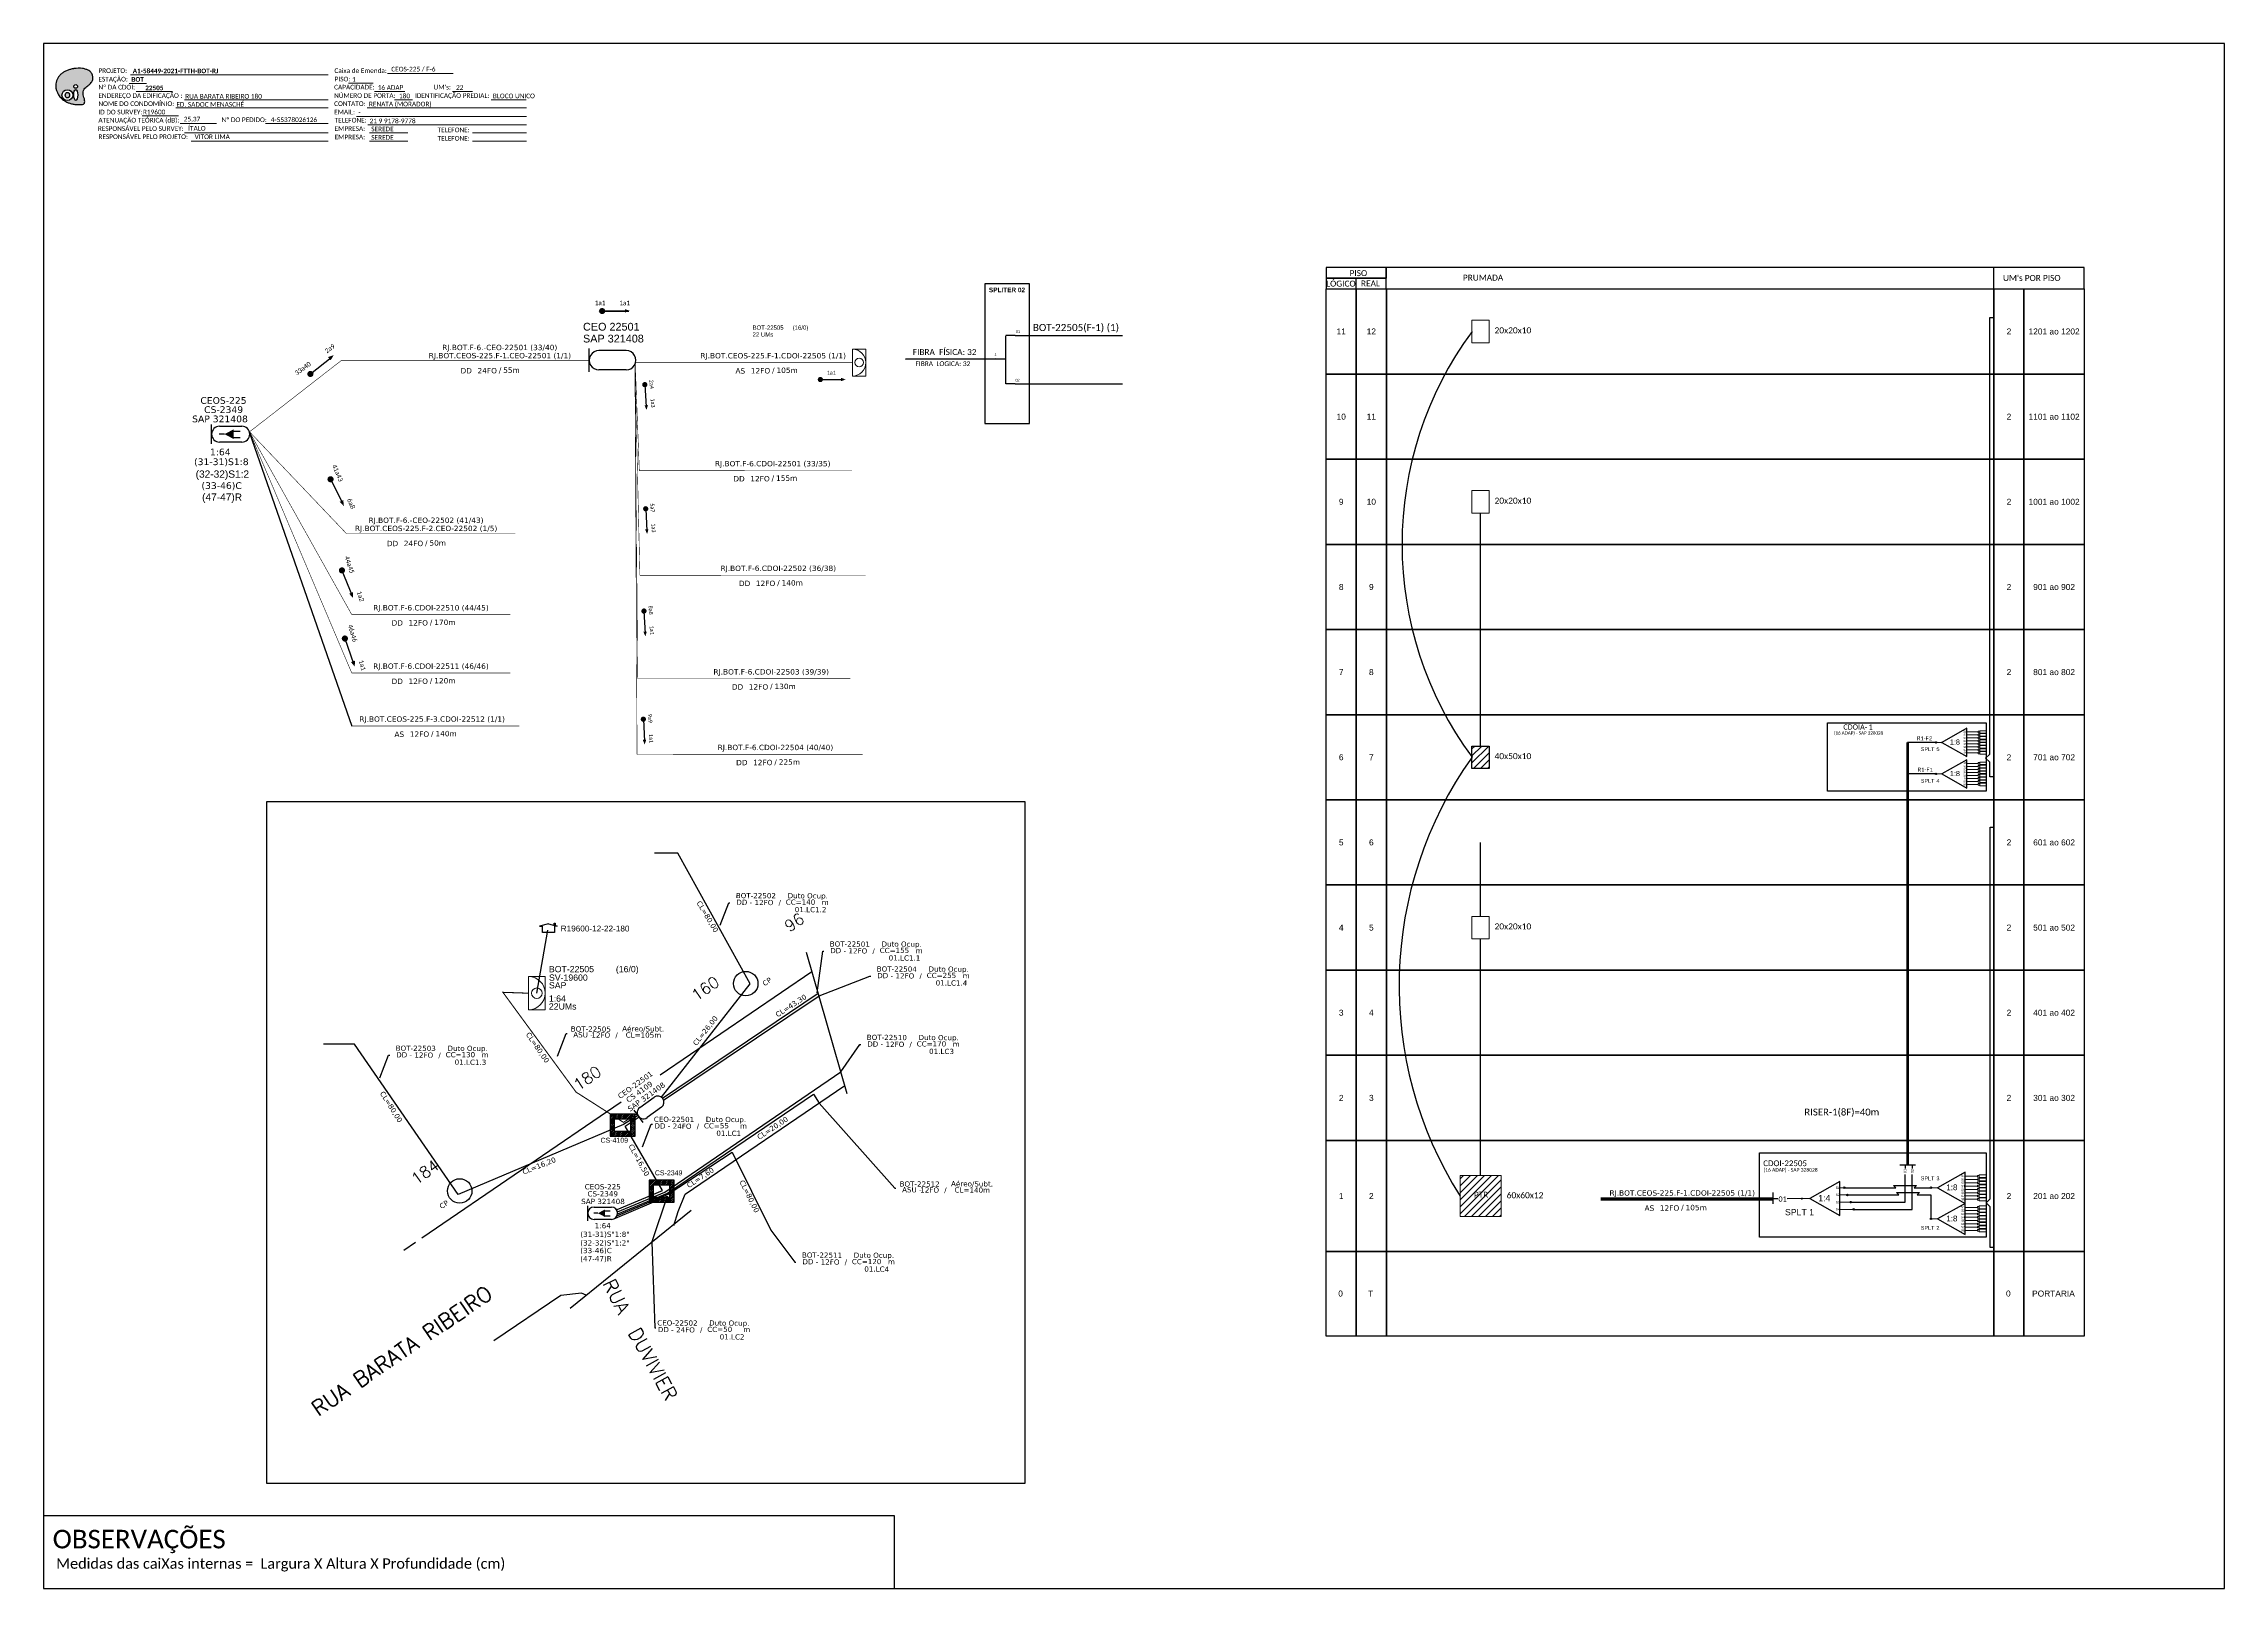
# Paper-space layout 'CDOI-22505' of a CAD drawing. Extents: x 0 to 839, y 0 to 594.
# The model-space entities are those that its viewports show. They can reach past a viewport. Long polylines and large blocks are cut down to what shows.
import ezdxf
from ezdxf.enums import TextEntityAlignment as Align

# ---------------------------------------------------------------- set-up
doc = ezdxf.new("R2010")
doc.units = 0
for name, color, linetype in [('10.1-Caixas Subterrâneas', 5, 'Continuous'), ('20.4-CEOS', 1, 'Continuous'), ('20.5-CEO', 1, 'Continuous'), ('CAP a instalar', 1, 'Continuous'), ('celulas gpon', 7, 'Continuous'), ('label_cabos', 7, 'Continuous'), ('Legenda', 1, 'Continuous'), ('Meio Fio', 7, 'Continuous'), ('ml', 1, 'Continuous'), ('MUB', 252, 'Continuous'), ('SETA', 7, 'Continuous'), ('surveys', 7, 'Continuous'), ('surveys legendas', 7, 'Continuous'), ('texto', 255, 'Continuous'), ('Txtruas', 150, 'Continuous')]:
    doc.layers.add(name, color=color, linetype=linetype)
for name, color, linetype, lineweight in [("20.0-LEGENDA DOS CDO'S", 1, 'Continuous', 0), ('20.1-CDO_INTERIOR', 1, 'Continuous', 0), ('40.1-ETIQUETAS', 1, 'Continuous', 20)]:
    doc.layers.add(name, color=color, linetype=linetype, lineweight=lineweight)
doc.layers.add('DROP DE CLIENTE', color=140, linetype='Continuous', plot=False)
doc.layers.add('EXTRA', color=50, linetype='Continuous', plot=False)
doc.styles.add('ARIAL', font='arial.ttf')
doc.styles.add('ROMANS', font='romans')
doc.styles.add('siredit', font='verdana.ttf')
doc.styles.get("Standard").update_dxf_attribs({"font": 'arial.ttf'})
doc.styles.add('WMF-Calibri0', font='calibri.ttf')
doc.styles.add('WMF-Calibri1', font='calibrib.ttf')
doc.linetypes.add('FENCELINE1', pattern='A,0.25,-0.1,[133,ltypeshp.shx,S=0.1,R=0,X=-0.1,Y=0],-0.1,1', length=1.45)
doc.dimstyles.get("Standard").update_dxf_attribs({"dimtxt": 0.18, "dimasz": 0.18, "dimexe": 0.18, "dimexo": 0.0625, "dimgap": 0.09, "dimtad": 0, "dimtih": 1, "dimtoh": 1, "dimdec": 4, "dimzin": 0, "dimdsep": 46, "dimtxsty": 'Standard', "dimcen": 0.09, "dimadec": 0, "dimazin": 0, "dimtfac": 1, "dimtdec": 4, "dimtofl": 0, "dimtmove": 0, "dimatfit": 3, "dimfxl": 0, "dimtolj": 1, "dimtzin": 0, "dimarcsym": 0})

# ---------------------------------------------------------------- blocks, each defined once
blk = doc.blocks.new('OI')
h = blk.add_hatch(color=40)
edge = h.paths.add_edge_path()
edge.add_spline(control_points=[(4.35, -0.67), (3.92, -0.99), (3.26, -1.5), (2.81, -2.59), (2.9, -3.5), (3.06, -4.27), (3.31, -4.85), (3.37, -5.39), (3.4, -5.88), (3.2, -6.4), (2.54, -6.61), (1.65, -6.63), (0.55, -6.67), (-0.56, -6.42), (-1.61, -6.14), (-2.77, -5.61), (-3.92, -4.77), (-4.89, -3.7), (-5.34, -2.65), (-5.6, -1.94), (-5.85, -0.96), (-5.71, 0.47), (-5.1, 2.02), (-4.14, 3.02), (-3.3, 3.61), (-2.37, 4.16), (-1.36, 4.44), (-0.56, 4.7), (0.79, 4.85), (2.24, 4.97), (3.79, 4.57), (4.67, 4.21), (5.44, 3.65), (5.76, 2.99), (6.03, 2.21), (6.01, 1.46), (5.72, 0.64), (5.31, 0.08), (4.88, -0.38), (4.51, -0.55), (4.35, -0.67)], knot_values=[0, 0, 0, 0, 1.60434, 2.417191, 3.427595, 4.282808, 4.776746, 5.304182, 5.888771, 6.258406, 6.858137, 7.79129, 8.986195, 10.124242, 11.187857, 12.242908, 13.953784, 15.414161, 16.515391, 17.349188, 17.675853, 19.552021, 21.515531, 22.568638, 23.63245, 24.621084, 25.782718, 26.745347, 27.142653, 29.870543, 31.004649, 31.921532, 32.709589, 33.801391, 34.042471, 35.192333, 35.971461, 36.628871, 37.254359, 37.836911, 37.836911, 37.836911, 37.836911], degree=3, periodic=0)
h.paths.add_polyline_path([(1.13, -0.87, -1), (-0.04, -0.87, -1)], flags=16)
edge = h.paths.add_edge_path(flags=16)
edge.add_ellipse((0.56, -3.59), major_axis=(-0.02, 1.71), ratio=0.361305, start_angle=0, end_angle=360)
h.paths.add_polyline_path([(-0.36, -3.62, -1), (-3.8, -3.62, -1)], flags=16)
edge = h.paths.add_edge_path(flags=0)
edge.add_ellipse((-2.08, -3.62), major_axis=(0, 0.885), ratio=0.758294, start_angle=0, end_angle=360)
at = {"color": 40}
for centre, radius in [((-2.08, -3.62), 1.72), ((0.54, -0.87), 0.587)]:
    blk.add_circle(centre, radius, dxfattribs=at)
blk.add_ellipse((-2.08, -3.62), major_axis=(0, 0.885), ratio=0.758294, start_param=-3.141592653589792, end_param=3.141592653589792, dxfattribs=at)
blk.add_ellipse((0.56, -3.59), major_axis=(-0.02, 1.71), ratio=0.361305, dxfattribs=at)
at = {"color": 40, "start_tangent": (-0.800898, -0.598801), "end_tangent": (-0.800898, -0.598801)}
blk.add_spline([(4.35, -0.67), (3.2, -1.78), (2.9, -2.54), (2.92, -3.55), (3.12, -4.38), (3.28, -4.85), (3.37, -5.37), (3.35, -5.95), (3.2, -6.29), (2.66, -6.55), (1.73, -6.63), (0.54, -6.62), (-0.58, -6.41), (-1.6, -6.11), (-2.56, -5.67), (-3.95, -4.67), (-4.89, -3.56), (-5.37, -2.56), (-5.64, -1.78), (-5.72, -1.46), (-5.63, 0.42), (-4.84, 2.22), (-4.13, 2.99), (-3.27, 3.62), (-2.4, 4.09), (-1.3, 4.47), (-0.37, 4.72), (0.02, 4.77), (2.75, 4.8), (3.85, 4.53), (4.69, 4.16), (5.31, 3.68), (5.85, 2.73), (5.93, 2.5), (5.94, 1.35), (5.67, 0.62), (5.29, 0.08), (4.84, -0.36), (4.35, -0.67)], degree=3, dxfattribs=at)
blk = doc.blocks.new('CARIMBO')
at = {"color": 7, "lineweight": 0}
for points in [[(134.48, -16.3), (159.61, -16.3)], [(35.15, -20.06), (41.7, -20.06)], [(35.66, -16.79), (111.64, -16.79)], [(37.81, -23.14), (51.75, -23.14)], [(119.43, -20.02), (128.92, -20.02)], [(129.48, -23.14), (141.1, -23.14)], [(159.42, -23.14), (167.09, -23.14)], [(40.13, -32.55), (54.07, -32.55)], [(52.97, -29.48), (111.64, -29.48)], [(56.38, -26.37), (111.64, -26.37)], [(122.56, -32.72), (187.83, -32.72)], [(126.6, -29.48), (187.83, -29.48)], [(137.07, -26.37), (144.01, -26.37)], [(174.24, -26.37), (187.8, -26.37)], [(54.67, -35.52), (68.61, -35.52)], [(56.38, -39.07), (111.64, -39.07)], [(126.84, -35.96), (187.83, -35.96)], [(127.45, -39.07), (142.25, -39.07)], [(167.06, -39.07), (187.83, -39.07)], [(58.87, -42.31), (111.64, -42.31)], [(127.45, -42.31), (142.25, -42.31)], [(167.06, -42.31), (187.83, -42.31)]]:
    blk.add_lwpolyline(points, dxfattribs=at)
at = {"color": 7, "xscale": 1.213923925163967, "yscale": 1.213923925163967, "zscale": 1.213923925163967, "rotation": 0.1532896023949059}
blk.add_blockref('OI', (13.86, -20.16), dxfattribs=at)
at = {"color": 7, "lineweight": 0, "style": 'WMF-Calibri0'}
for s, height, p in [('PROJETO:', 1.793, (23.26, -16.04)), ('Caixa de Emenda:', 1.7927, (114.02, -16.04)), ('ESTAÇÃO:', 1.793, (23.26, -19.32)), ('ENDEREÇO DA EDIFICAÇÃO :', 1.7927, (23.26, -25.63)), ('Nº DA CDOI:', 1.7927, (23.26, -22.39)), ('CAPACIDADE:', 1.7927, (113.91, -22.39)), ('NÚMERO DE PORTA:', 1.7927, (113.91, -25.63)), ('PISO:', 1.793, (114.09, -19.28)), ('IDENTIFICAÇÃO PREDIAL:', 1.7927, (144.99, -25.63)), ("UM's:", 1.793, (152.15, -22.39)), ('ATENUAÇÃO TEÓRICA (dB):', 1.7927, (23.26, -35.09)), ('NOME DO CONDOMÍNIO:', 1.7927, (23.26, -28.74)), ('ID DO SURVEY:', 1.7927, (23.26, -31.97)), ('CONTATO:', 1.793, (113.91, -28.74)), ('EMAIL:', 1.793, (113.91, -31.97)), ('TELEFONE:', 1.793, (114.09, -35.09)), ('RESPONSÁVEL PELO SURVEY:', 1.7927, (23.02, -38.32)), ('RESPONSÁVEL PELO PROJETO:', 1.7927, (23.26, -41.44)), ('EMPRESA:', 1.793, (114.09, -38.32)), ('EMPRESA:', 1.793, (114.09, -41.56)), ('TELEFONE:', 1.793, (153.7, -38.83)), ('TELEFONE:', 1.793, (153.7, -42.06))]:
    blk.add_text(s, height=height, dxfattribs=at).set_placement(p)
at = {"color": 7, "lineweight": 0, "flags": 8}
for tag, p, style in [('PROJ', (36.46, -16.13), 'WMF-Calibri1'), ('CEOS-XX', (135.87, -15.46), 'WMF-Calibri0'), ('EST', (35.94, -19.41), 'WMF-Calibri1'), ('LOGRADOURO', (56.65, -25.91), 'WMF-Calibri0'), ('PISO_PTR', (120.78, -19.42), 'WMF-Calibri0'), ('CAPAC.', (130.66, -22.52), 'WMF-Calibri0'), ('N°', (138.85, -25.77), 'WMF-Calibri0'), ("UC'S", (160.78, -22.54), 'WMF-Calibri0'), ('N°PREDIO', (174.94, -25.77), 'WMF-Calibri0'), ('_ID_', (40.39, -31.94), 'WMF-Calibri0'), ('NOME_DO_COND.', (53.23, -29.02), 'WMF-Calibri0'), ('O_POTEN', (56.06, -34.68), 'WMF-Calibri0'), ('EMAIL', (123.26, -32.12), 'WMF-Calibri0'), ('NOME_DO_CONTATO', (127.3, -28.89), 'WMF-Calibri0'), ('RES_SURVEY', (57.78, -38.23), 'WMF-Calibri0'), ('RES_PROJ', (60.27, -41.47), 'WMF-Calibri0'), ('TELEFONE', (127.55, -35.36), 'WMF-Calibri0'), ('EMP_RESP_SURVEY', (128.16, -38.47), 'WMF-Calibri0'), ('EMP_RESP_PROJ', (128.16, -41.71), 'WMF-Calibri0'), ('CONT_RESP_SURVEY', (167.76, -38.47), 'WMF-Calibri0'), ('CONT_RESP_PROJ', (167.76, -41.71), 'WMF-Calibri0')]:
    blk.add_attdef(tag, p, '', height=1.79, dxfattribs=dict(at, style=style))
at = {"color": 7, "lineweight": 0, "style": 'WMF-Calibri1', "flags": 8}
blk.add_attdef("N° CDO'S", text='', height=1.79, dxfattribs=at).set_placement((44.78, -22.68), align=Align.CENTER)
blk = doc.blocks.new('*X72')
at = {"color": 0, "linetype": 'Continuous'}
for p, q in [((-1.25, 0.34099), (-0.49099, 1.1)), ((-1.25, 0.517767), (-0.667767, 1.1)), ((-1.25, 0.694544), (-0.844544, 1.1)), ((-1.25, 0.87132), (-1.02132, 1.1)), ((-1.25, 1.048097), (-1.198097, 1.1)), ((-1.25, 0.164214), (-0.8035, 0.610714)), ((-1.25, -0.012563), (-0.8035, 0.433937)), ((-1.25, -0.18934), (-0.8035, 0.25716)), ((-1.25, -0.366117), (-0.8035, 0.080383)), ((-0.789214, 0.625), (-0.314214, 1.1)), ((-0.612437, 0.625), (-0.137437, 1.1)), ((-0.43566, 0.625), (0.03934, 1.1)), ((-0.258883, 0.625), (0.216117, 1.1)), ((-0.082107, 0.625), (0.392893, 1.1)), ((0.09467, 0.625), (0.56967, 1.1)), ((0.271447, 0.625), (0.746447, 1.1)), ((0.448223, 0.625), (0.923223, 1.1)), ((0.625, 0.625), (1.1, 1.1)), ((0.801777, 0.625), (1.25, 1.073223)), ((0.8035, 0.449947), (1.25, 0.896447)), ((0.8035, 0.27317), (1.25, 0.71967)), ((0.8035, 0.096393), (1.25, 0.542893)), ((0.8035, -0.080383), (1.25, 0.366117)), ((0.8035, -0.25716), (1.25, 0.18934)), ((0.8035, -0.433937), (1.25, 0.012563)), ((-1.25, -0.542893), (-0.8035, -0.096393)), ((-1.25, -0.71967), (-0.8035, -0.27317)), ((-1.25, -0.896447), (-0.8035, -0.449947)), ((-1.25, -1.073223), (-0.801777, -0.625)), ((-1.1, -1.1), (-0.625, -0.625)), ((-0.923223, -1.1), (-0.448223, -0.625)), ((-0.746447, -1.1), (-0.271447, -0.625)), ((-0.56967, -1.1), (-0.09467, -0.625)), ((-0.392893, -1.1), (0.082107, -0.625)), ((-0.216117, -1.1), (0.258883, -0.625)), ((-0.03934, -1.1), (0.43566, -0.625)), ((0.137437, -1.1), (0.612437, -0.625)), ((0.314214, -1.1), (0.789214, -0.625)), ((0.49099, -1.1), (1.25, -0.34099)), ((0.667767, -1.1), (1.25, -0.517767)), ((0.8035, -0.610714), (1.25, -0.164214)), ((0.844544, -1.1), (1.25, -0.694544)), ((1.02132, -1.1), (1.25, -0.87132)), ((1.198097, -1.1), (1.25, -1.048097))]:
    blk.add_line(p, q, dxfattribs=at)
blk = doc.blocks.new('MANHOLE_MQ')
at = {"color": 0, "linetype": 'Continuous'}
for p, q in [((0.0000062, 0.0000057), (-0.0000063, 0.0000057)), ((-0.0000063, 0.0000057), (-0.0000063, -0.0000053)), ((-0.000004, 0.0000033), (0.000004, 0.0000033)), ((-0.000004, -0.0000029), (-0.000004, 0.0000033)), ((0.000004, 0.0000033), (0.000004, -0.0000029)), ((0.0000062, -0.0000053), (0.0000062, 0.0000057)), ((-0.0000063, -0.0000053), (0.0000062, -0.0000053)), ((0.000004, -0.0000029), (-0.000004, -0.0000029)), ((0.000004, -0.0000029), (0.000004, -0.0000029))]:
    blk.add_line(p, q, dxfattribs=at)
at = {"color": 0, "linetype": 'Continuous', "xscale": 5e-06, "yscale": 5e-06, "zscale": 1e-05}
blk.add_blockref('*X72', (0, 0.0000002), dxfattribs=at)
blk = doc.blocks.new('*U93')
at = {"layer": '20.4-CEOS', "color": 7, "style": 'siredit'}
for tag, p in [('FIBRAS_SPLITTER', (0, 0)), ('FIBRAS_TOP_C', (0, -4.13)), ('RESERVA_FINAIS', (0, -5.46))]:
    blk.add_attdef(tag, p, '', height=1.01, dxfattribs=at)
for tag, p, flags in [('QTDE', (0, -9.4), 1), ('ID_ATIVIDADE', (0, -6.77), 3), ('FATOR', (0, -8.09), 1), ('FID', (0, -10.71), 1)]:
    blk.add_attdef(tag, p, '', height=1.01, dxfattribs=dict(at, flags=flags))
blk = doc.blocks.new('*U94')
at = {"layer": '20.4-CEOS', "color": 7, "style": 'siredit'}
blk.add_attdef('FIBRAS_SPLITTER', (0, 0), '', height=1.01, dxfattribs=at)
for tag, p, flags in [('QTDE', (0, -4.11), 1), ('ID_ATIVIDADE', (0, -1.48), 3), ('FATOR', (0, -2.79), 1), ('FID', (0, -5.42), 1)]:
    blk.add_attdef(tag, p, '', height=1.01, dxfattribs=dict(at, flags=flags))
blk = doc.blocks.new('Inst CB DT OCUP CFOA-SM-DD-G-24')
at = {"layer": 'label_cabos', "color": 0, "style": 'siredit'}
for tag, flags, p in [('ID_ATIVIDADE', 3, (1.31, 2.67)), ('FATOR', 1, (11.56, 2.55))]:
    blk.add_attdef(tag, text='', height=1, rotation=359.69, dxfattribs=dict(at, flags=flags)).set_placement(p, align=Align.MIDDLE_CENTER)
for tag, p in [('TIPO_CABO', (1.11, 0)), ('DESTINO_CABO', (3.13, 1.26)), ('CABO', (4.69, -0.05)), ('/', (7.71, -0.05)), ('LANCE', (10.41, 0.02)), ('TIPO_CABO', (13.11, 1.24)), ('UND', (16.46, 0)), ('FID', (13.65, -1.41))]:
    blk.add_attdef(tag, text='', height=1, rotation=359.69, dxfattribs=at).set_placement(p, align=Align.MIDDLE_CENTER)
blk.add_attdef('QTDE', (11.93, -0.45), '', height=1, rotation=359.69, dxfattribs=at)
blk = doc.blocks.new('Inst CB DT OCUP CFOA-SM-DD-S-12')
at = {"layer": 'label_cabos', "color": 0, "style": 'siredit'}
for tag, flags, p in [('ID_ATIVIDADE', 3, (1.31, 2.67)), ('FATOR', 1, (11.56, 2.55))]:
    blk.add_attdef(tag, text='', height=1, rotation=359.69, dxfattribs=dict(at, flags=flags)).set_placement(p, align=Align.MIDDLE_CENTER)
for tag, p in [('TIPO_CABO', (1.11, 0)), ('DESTINO_CABO', (3.13, 1.26)), ('CABO', (4.69, -0.05)), ('/', (7.71, -0.05)), ('LANCE', (10.41, 0.02)), ('TIPO_CABO', (13.11, 1.24)), ('UND', (16.46, 0)), ('FID', (13.65, -1.41))]:
    blk.add_attdef(tag, text='', height=1, rotation=359.69, dxfattribs=at).set_placement(p, align=Align.MIDDLE_CENTER)
blk.add_attdef('QTDE', (11.93, -0.45), '', height=1, rotation=359.69, dxfattribs=at)
blk = doc.blocks.new('LEGENDA DOS CABOS')
at = {"layer": 'EXTRA', "color": 0, "style": 'siredit'}
for tag, p in [('ID', (4.6, 0.97)), ('XX', (9.03, 0.97))]:
    blk.add_attdef(tag, text='', height=0.48, rotation=359.69, dxfattribs=at).set_placement(p, align=Align.MIDDLE_CENTER)
at = {"layer": 'Legenda', "color": 0, "style": 'siredit'}
for tag, p in [('TIPO_CABO', (1.31, 0)), ('CABO', (4.69, -0.05)), ('/', (6.81, -0.05)), ('METROS', (10.03, -0.05))]:
    blk.add_attdef(tag, text='', height=0.8, rotation=359.69, dxfattribs=at).set_placement(p, align=Align.MIDDLE_CENTER)
blk = doc.blocks.new('ETIQUETA_RS5F')
at = {"layer": '40.1-ETIQUETAS', "color": 0, "style": 'siredit'}
blk.add_text('/', height=1.5, dxfattribs=at).set_placement((1.58, -1.95), align=Align.MIDDLE_RIGHT)
for tag, p in [('ETIQUETA_R_SECUNDARIA', (1.21, 2.1)), ('ETIQUETA_R_PRIMARIA', (1.21, 4.1)), ('F_ATIVAS/F_MORTAS', (1.14, -4.24))]:
    blk.add_attdef(tag, text='', height=1.5, dxfattribs=at).set_placement(p, align=Align.MIDDLE_CENTER)
for tag, p in [('TIPO_CABO', (-6.58, -2.12)), ('CAP_CABO', (0.4, -2.09))]:
    blk.add_attdef(tag, text='', height=1.5, dxfattribs=at).set_placement(p, align=Align.MIDDLE_RIGHT)
blk.add_attdef('METROS', text='', height=1.5, dxfattribs=at).set_placement((2.14, -1.95), align=Align.MIDDLE_LEFT)
for tag, p in [('FUSÃO_1', (0.85, -8.39)), ('FUSÃO_2', (0.85, -10.6)), ('FUSÃO_3', (0.85, -12.93)), ('FUSÃO_4', (0.85, -15.14)), ('FUSÃO_5', (0.85, -17.16))]:
    blk.add_attdef(tag, text='', height=1.5, dxfattribs=at).set_placement(p, align=Align.CENTER)
blk = doc.blocks.new('SPLT_1-8_SC-APC')
at = {"color": 1, "lineweight": 0}
blk.add_lwpolyline([(-17.04, -7.55), (-19.26, -7.55)], dxfattribs=at)
at = {"color": 1}
blk.add_lwpolyline([(-7.37, -2.1), (-17.04, -7.55), (-7.37, -13), (-7.37, -2.1)], dxfattribs=at)
at = {"color": 3, "lineweight": 0}
for points in [[(-2.99, -3.51), (-7.37, -3.51)], [(-7.37, -4.66), (-2.99, -4.66)], [(-7.37, -5.82), (-2.99, -5.82)], [(-7.37, -6.97), (-2.99, -6.97)], [(-2.41, -3.02), (-2.41, -4)], [(-2.41, -3.02), (0, -3.02)], [(-2.41, -4), (0, -4)], [(-2.41, -4.17), (-2.41, -5.16)], [(-2.41, -4.17), (0, -4.17)], [(-2.41, -5.16), (0, -5.16)], [(-2.41, -5.32), (-2.41, -6.31)], [(-2.41, -5.32), (0, -5.32)], [(-2.41, -6.31), (0, -6.31)], [(-2.41, -6.48), (-2.41, -7.46)], [(-2.41, -6.48), (0, -6.48)], [(-2.41, -7.46), (0, -7.46)], [(-7.37, -8.12), (-2.99, -8.12)], [(-7.37, -9.28), (-2.99, -9.28)], [(-7.37, -10.43), (-2.99, -10.43)], [(-7.37, -11.58), (-2.99, -11.58)], [(-2.41, -7.63), (-2.41, -8.62)], [(-2.41, -7.63), (0, -7.63)], [(-2.41, -8.62), (0, -8.62)], [(-2.41, -8.78), (-2.41, -9.77)], [(-2.41, -8.78), (0, -8.78)], [(-2.41, -9.77), (0, -9.77)], [(-2.41, -9.94), (-2.41, -10.92)], [(-2.41, -9.94), (0, -9.94)], [(-2.41, -10.92), (0, -10.92)], [(-2.41, -11.09), (-2.41, -12.08)], [(-2.41, -11.09), (0, -11.09)], [(-2.41, -12.08), (0, -12.08)]]:
    blk.add_lwpolyline(points, dxfattribs=at)
for points in [[(-2.99, -3.22), (-2.41, -3.22), (-2.41, -3.8), (-2.99, -3.8)], [(-2.99, -4.38), (-2.41, -4.38), (-2.41, -4.95), (-2.99, -4.95)], [(-2.99, -5.53), (-2.41, -5.53), (-2.41, -6.1), (-2.99, -6.1)], [(-2.99, -6.68), (-2.41, -6.68), (-2.41, -7.26), (-2.99, -7.26)], [(-2.99, -7.84), (-2.41, -7.84), (-2.41, -8.41), (-2.99, -8.41)], [(-2.99, -8.99), (-2.41, -8.99), (-2.41, -9.56), (-2.99, -9.56)], [(-2.99, -10.14), (-2.41, -10.14), (-2.41, -10.72), (-2.99, -10.72)], [(-2.99, -11.3), (-2.41, -11.3), (-2.41, -11.87), (-2.99, -11.87)]]:
    blk.add_lwpolyline(points, close=True, dxfattribs=at)
at = {"color": 1, "style": 'ARIAL'}
for s, height, p in [('1:8', 2, (-13.91, -8.4)), ('S1', 0.75, (-8.74, -3.78)), ('S2', 0.75, (-8.74, -4.97)), ('S3', 0.75, (-8.74, -6.18)), ('S4', 0.75, (-8.74, -7.36)), ('S5', 0.75, (-8.74, -8.57)), ('S6', 0.75, (-8.74, -9.69)), ('S7', 0.75, (-8.74, -10.78)), ('S8', 0.75, (-8.74, -11.9))]:
    blk.add_text(s, height=height, dxfattribs=at).set_placement(p)
blk = doc.blocks.new('SURVEY_SURVEY')
for p, q in [((0, 0.0000152), (-0.0000151, 0.0000108)), ((-0.0000151, 0.0000108), (-0.0000104, 0.0000108)), ((-0.0000103, 0), (-0.0000103, 0.0000108)), ((0.0000103, 0), (-0.0000103, 0)), ((0, 0.0000152), (0.0000151, 0.0000108)), ((0.0000101, 0.0000159), (0.0000117, 0.0000159)), ((0.0000101, 0.0000123), (0.0000101, 0.0000159)), ((0.0000151, 0.0000108), (0.0000103, 0.0000108)), ((0.0000103, 0.0000108), (0.0000103, 0)), ((0.0000117, 0.0000159), (0.0000117, 0.0000119))]:
    blk.add_line(p, q)
blk = doc.blocks.new('SPLT_1-4_DIV_DIR')
h = blk.add_hatch(color=3)
h.dxf.hatch_style = 1
edge = h.paths.add_edge_path()
edge.add_arc((13.27, 3.47), 0.242, 0, 360)
h = blk.add_hatch(color=3)
h.dxf.hatch_style = 1
edge = h.paths.add_edge_path()
edge.add_arc((14.27, 1.17), 0.242, 0, 360)
h = blk.add_hatch(color=3)
h.dxf.hatch_style = 1
edge = h.paths.add_edge_path()
edge.add_arc((15.27, -1.14), 0.242, 0, 360)
h = blk.add_hatch(color=3)
h.dxf.hatch_style = 1
edge = h.paths.add_edge_path()
edge.add_arc((16.27, -3.45), 0.242, 0, 360)
at = {"color": 1, "lineweight": 0}
blk.add_lwpolyline([(2.22, 0), (0, 0)], dxfattribs=at)
at = {"color": 1}
blk.add_lwpolyline([(11.89, 5.45), (2.22, 0), (11.89, -5.45), (11.89, 5.45)], dxfattribs=at)
at = {"color": 7, "lineweight": 0}
for points in [[(13.27, 3.47), (11.89, 3.47)], [(11.89, 1.17), (14.27, 1.17)], [(11.89, -1.14), (15.27, -1.14)], [(11.89, -3.45), (16.27, -3.45)]]:
    blk.add_lwpolyline(points, dxfattribs=at)
at = {"color": 3}
for centre in [(13.27, 3.47), (14.27, 1.17), (15.27, -1.14), (16.27, -3.45)]:
    blk.add_circle(centre, 0.242, dxfattribs=at)
at = {"color": 1, "style": 'ARIAL'}
for s, height, p in [('1:4', 2, (4.91, -0.85)), ('S1', 0.75, (10.52, 3.07)), ('S2', 0.75, (10.52, 0.81)), ('S3', 0.75, (10.52, -1.54)), ('S4', 0.75, (10.52, -3.8))]:
    blk.add_text(s, height=height, dxfattribs=at).set_placement(p)

msp = doc.modelspace()

# ---------------------------------------------------------------- hatches: boundary and pattern name
h = msp.add_hatch()
h.set_pattern_fill('ANSI31', color=1, scale=0.6)
h.set_pattern_definition([(45, (-582.5585, 82.293), (-1.3470384, 1.3470384), [])])
h.paths.add_polyline_path([(463.24, 1028.92), (459.93, 1028.92), (459.93, 1020.3), (466.55, 1020.3), (466.55, 1028.92)])
h = msp.add_hatch(color=3)
h.dxf.hatch_style = 1
edge = h.paths.add_edge_path()
edge.add_arc((638.33, 1030.3), 0.256, 0, 360)
h = msp.add_hatch(color=3)
h.dxf.hatch_style = 1
edge = h.paths.add_edge_path()
edge.add_arc((638.33, 1018.21), 0.256, 0, 360)
h = msp.add_hatch()
h.set_pattern_fill('ANSI31', color=1, scale=0.6)
h.set_pattern_definition([(45, (-212.7182, 3535.0478), (-1.3470384, 1.3470384), [])])
h.paths.add_polyline_path([(471.15, 863.79), (455.34, 863.79), (455.34, 847.98), (471.15, 847.98)])
h.paths.add_polyline_path([(460.08, 854.62), (466.88, 854.62), (466.88, 858.09), (460.08, 858.09)], flags=24)
h = msp.add_hatch(color=3)
h.dxf.hatch_style = 1
edge = h.paths.add_edge_path()
edge.add_arc((636.43, 859.08), 0.282, 0, 360)
h = msp.add_hatch(color=3)
h.dxf.hatch_style = 1
edge = h.paths.add_edge_path()
edge.add_arc((586.76, 854.89), 0.41, 0, 360)
h = msp.add_hatch(color=3)
h.dxf.hatch_style = 1
edge = h.paths.add_edge_path()
edge.add_arc((636.43, 847.09), 0.282, 0, 360)

# ---------------------------------------------------------------- linework, layer by layer
at = {"color": 7, "linetype": 'Continuous'}
for p, q in [((280.53, 1186.71), (280.53, 1168.16)), ((284.22, 1186.72), (280.7, 1186.72)), ((276.88, 1177.76), (280.51, 1177.76)), ((284.22, 1168.17), (280.7, 1168.17))]:
    msp.add_line(p, q, dxfattribs=at)
at = {"color": 10, "linetype": 'Continuous'}
for p, q in [((284.22, 1186.73), (325.59, 1186.72)), ((284.22, 1168.18), (325.59, 1168.17))]:
    msp.add_line(p, q, dxfattribs=at)
at = {"color": 1, "linetype": 'Continuous', "lineweight": 60}
msp.add_line((276.88, 1177.76), (242.09, 1177.65), dxfattribs=at)
at = {"color": 5}
msp.add_line((624.44, 867.94), (630.44, 867.94), dxfattribs=at)
for points in [[(-89.32, 705.02), (749.25, 705.02), (749.25, 1299.02), (-89.32, 1299.02), (-89.32, 705.02)], [(415.4, 1204.7), (415.4, 1208.81)], [(426.97, 1204.7), (695.34, 1204.7), (695.34, 1212.92), (426.97, 1212.92), (426.97, 1212.92), (426.97, 1208.81)], [(660.59, 1204.7), (660.59, 1212.92)]]:
    msp.add_lwpolyline(points)
at = {"color": 7, "lineweight": 0}
msp.add_lwpolyline([(-4.01, 1268.26), (20.14, 1268.26)], dxfattribs=at)
for points in [[(403.83, 1208.81), (426.97, 1208.81), (426.97, 1212.92), (403.83, 1212.92)], [(403.83, 1204.7), (426.97, 1204.7), (426.97, 1208.81), (403.83, 1208.81)], [(403.86, 1204.7), (415.43, 1204.7), (415.43, 1171.95), (403.86, 1171.95)], [(415.43, 1204.7), (427.01, 1204.7), (427.01, 1171.95), (415.43, 1171.95)], [(427.01, 1204.7), (660.62, 1204.7), (660.62, 1171.95), (427.01, 1171.95)], [(660.62, 1204.7), (672.19, 1204.7), (672.19, 1171.95), (660.62, 1171.95)], [(672.19, 1204.7), (695.34, 1204.7), (695.34, 1171.95), (672.19, 1171.95)], [(403.86, 1171.95), (415.43, 1171.95), (415.43, 1139.21), (403.86, 1139.21)], [(415.43, 1171.95), (427.01, 1171.95), (427.01, 1139.21), (415.43, 1139.21)], [(427.01, 1171.95), (660.62, 1171.95), (660.62, 1139.21), (427.01, 1139.21)], [(660.62, 1171.95), (672.19, 1171.95), (672.19, 1139.21), (660.62, 1139.21)], [(672.19, 1171.95), (695.34, 1171.95), (695.34, 1139.21), (672.19, 1139.21)], [(403.86, 1139.21), (415.43, 1139.21), (415.43, 1106.47), (403.86, 1106.47)], [(415.43, 1139.21), (427.01, 1139.21), (427.01, 1106.47), (415.43, 1106.47)], [(427.01, 1139.21), (660.62, 1139.21), (660.62, 1106.47), (427.01, 1106.47)], [(660.62, 1139.21), (672.19, 1139.21), (672.19, 1106.47), (660.62, 1106.47)], [(672.19, 1139.21), (695.34, 1139.21), (695.34, 1106.47), (672.19, 1106.47)], [(403.86, 1106.47), (415.43, 1106.47), (415.43, 1073.72), (403.86, 1073.72)], [(415.43, 1106.47), (427.01, 1106.47), (427.01, 1073.72), (415.43, 1073.72)], [(427.01, 1106.47), (660.62, 1106.47), (660.62, 1073.72), (427.01, 1073.72)], [(660.62, 1106.47), (672.19, 1106.47), (672.19, 1073.72), (660.62, 1073.72)], [(672.19, 1106.47), (695.34, 1106.47), (695.34, 1073.72), (672.19, 1073.72)], [(403.86, 1073.72), (415.43, 1073.72), (415.43, 1040.98), (403.86, 1040.98)], [(415.43, 1073.72), (427.01, 1073.72), (427.01, 1040.98), (415.43, 1040.98)], [(427.01, 1073.72), (660.62, 1073.72), (660.62, 1040.98), (427.01, 1040.98)], [(660.62, 1073.72), (672.19, 1073.72), (672.19, 1040.98), (660.62, 1040.98)], [(672.19, 1073.72), (695.34, 1073.72), (695.34, 1040.98), (672.19, 1040.98)], [(403.86, 1040.98), (415.43, 1040.98), (415.43, 1008.23), (403.86, 1008.23)], [(415.43, 1040.98), (427.01, 1040.98), (427.01, 1008.23), (415.43, 1008.23)], [(427.01, 1040.98), (660.62, 1040.98), (660.62, 1008.23), (427.01, 1008.23)], [(660.62, 1040.98), (672.19, 1040.98), (672.19, 1008.23), (660.62, 1008.23)], [(672.19, 1040.98), (695.34, 1040.98), (695.34, 1008.23), (672.19, 1008.23)], [(403.86, 1008.23), (415.43, 1008.23), (415.43, 975.49), (403.86, 975.49)], [(415.43, 1008.23), (427.01, 1008.23), (427.01, 975.49), (415.43, 975.49)], [(427.01, 1008.23), (660.62, 1008.23), (660.62, 975.49), (427.01, 975.49)], [(660.62, 1008.23), (672.19, 1008.23), (672.19, 975.49), (660.62, 975.49)], [(672.19, 1008.23), (695.34, 1008.23), (695.34, 975.49), (672.19, 975.49)], [(403.86, 975.49), (415.43, 975.49), (415.43, 942.75), (403.86, 942.75)], [(415.43, 975.49), (427.01, 975.49), (427.01, 942.75), (415.43, 942.75)], [(427.01, 975.49), (660.62, 975.49), (660.62, 942.75), (427.01, 942.75)], [(660.62, 975.49), (672.19, 975.49), (672.19, 942.75), (660.62, 942.75)], [(672.19, 975.49), (695.34, 975.49), (695.34, 942.75), (672.19, 942.75)], [(403.86, 942.75), (415.43, 942.75), (415.43, 910), (403.86, 910)], [(415.43, 942.75), (427.01, 942.75), (427.01, 910), (415.43, 910)], [(427.01, 942.75), (660.62, 942.75), (660.62, 910), (427.01, 910)], [(660.62, 942.75), (672.19, 942.75), (672.19, 910), (660.62, 910)], [(672.19, 942.75), (695.34, 942.75), (695.34, 910), (672.19, 910)], [(403.86, 910), (415.43, 910), (415.43, 877.26), (403.86, 877.26)], [(415.43, 910), (427.01, 910), (427.01, 877.26), (415.43, 877.26)], [(427.01, 910), (660.62, 910), (660.62, 877.26), (427.01, 877.26)], [(660.62, 910), (672.19, 910), (672.19, 877.26), (660.62, 877.26)], [(672.19, 910), (695.34, 910), (695.34, 877.26), (672.19, 877.26)], [(403.86, 877.26), (415.43, 877.26), (415.43, 834.52), (403.86, 834.52)], [(415.43, 877.26), (427.01, 877.26), (427.01, 834.52), (415.43, 834.52)], [(427.01, 877.26), (660.62, 877.26), (660.62, 834.52), (427.01, 834.52)], [(660.62, 877.26), (672.19, 877.26), (672.19, 834.52), (660.62, 834.52)], [(672.19, 877.26), (695.34, 877.26), (695.34, 834.52), (672.19, 834.52)], [(403.86, 834.52), (415.43, 834.52), (415.43, 801.96), (403.86, 801.96)], [(415.43, 834.52), (427.01, 834.52), (427.01, 801.96), (415.43, 801.96)], [(427.01, 834.52), (660.62, 834.52), (660.62, 801.96), (427.01, 801.96)], [(660.62, 834.52), (672.19, 834.52), (672.19, 801.96), (660.62, 801.96)], [(672.19, 834.52), (695.34, 834.52), (695.34, 801.96), (672.19, 801.96)]]:
    msp.add_lwpolyline(points, close=True)
at = {"color": 7}
for points in [[(272.56, 1152.98), (289.84, 1152.98), (289.84, 1206.64), (272.56, 1206.64)], [(-3.57, 745.42), (288.06, 745.42), (288.06, 1007.45), (-3.57, 1007.45)]]:
    msp.add_lwpolyline(points, close=True, dxfattribs=at)
for points, const_width in [([(125.45, 1196.77, 1), (125.45, 1195.59, 1)], 1.17), ([(12.82, 1171.63, 1), (13.74, 1172.37, 1)], 1.18), ([(141.81, 1168.39, 1), (141.88, 1167.39, 1)], 1), ([(20.75, 1132.04, 1), (21.28, 1130.98, 1)], 1.18)]:
    msp.add_lwpolyline(points, format="xyb", close=True, dxfattribs=dict(const_width=const_width))
at = {"color": 0, "lineweight": 0}
for points in [[(459.93, 1192.64), (466.55, 1192.64), (466.55, 1184.02), (459.93, 1184.02)], [(459.93, 1127.15), (466.55, 1127.15), (466.55, 1118.53), (459.93, 1118.53)], [(459.93, 963.43), (466.55, 963.43), (466.55, 954.81), (459.93, 954.81)]]:
    msp.add_lwpolyline(points, close=True, dxfattribs=at)
at = {"color": 3}
for points in [[(660.66, 1017.12), (659.01, 1017.12), (659.01, 1022.78), (657.44, 1024.29), (659.01, 1025.8), (659.01, 1193.65), (660.66, 1193.65)], [(463.24, 1028.92), (463.24, 1118.53)], [(463.24, 963.43), (463.24, 991.86)], [(660.66, 836.07), (659.19, 836.07), (659.19, 851.78), (657.62, 853.29), (659.19, 854.8), (659.19, 997.78), (660.66, 997.78)], [(463.24, 863.79), (463.24, 954.81)], [(577.51, 854.77), (575.73, 854.77)], [(587.17, 854.91), (581.13, 854.77)]]:
    msp.add_lwpolyline(points, dxfattribs=at)
at = {"color": 1, "const_width": 1}
msp.add_lwpolyline([(208.87, 1169.85, 1), (209.87, 1169.85, 1)], format="xyb", close=True, dxfattribs=at)
at = {"linetype": 'Continuous'}
msp.add_lwpolyline([(-10.13, 1149.37), (29.18, 1036.6)], dxfattribs=at)
at = {"color": 7}
for points, const_width in [([(142.17, 1120.66, 1), (142.22, 1119.67, 1)], 1), ([(25.18, 1097.02, 1), (25.62, 1095.92, 1)], 1.18), ([(141.51, 1081.33, 1), (141.56, 1080.33, 1)], 1), ([(26.32, 1070.82, 1), (26.72, 1069.71, 1)], 1.18), ([(141.27, 1039.73, 1), (141.32, 1038.73, 1)], 1)]:
    msp.add_lwpolyline(points, format="xyb", close=True, dxfattribs=dict(at, const_width=const_width))
at = {"color": 1}
for points in [[(657.59, 1013.96), (657.59, 1013.96), (657.59, 1011.58), (596.62, 1011.58), (596.62, 1037.85), (604.46, 1037.85)], [(575.73, 852.9), (575.73, 857.28)]]:
    msp.add_lwpolyline(points, dxfattribs=at)
for points in [[(596.62, 1037.85), (657.59, 1037.85), (657.59, 1011.58), (596.62, 1011.58)], [(459.93, 1028.92), (466.55, 1028.92), (466.55, 1020.3), (459.93, 1020.3)], [(570.48, 872.51), (657.62, 872.51), (657.62, 840.03), (570.48, 840.03)]]:
    msp.add_lwpolyline(points, close=True, dxfattribs=at)
at = {"color": 5, "const_width": 1.1}
msp.add_lwpolyline([(627.44, 867.94), (627.44, 1030.3)], dxfattribs=at)
at = {"color": 5}
for points in [[(638.33, 1030.3), (627.44, 1030.3)], [(638.33, 1018.21), (627.44, 1018.21)], [(605.78, 853.54), (626.45, 853.54), (626.45, 864.17)], [(606.98, 850.77), (629.22, 850.77), (629.22, 864.17)], [(626.45, 867.94), (626.45, 866.49)], [(629.22, 867.94), (629.22, 866.49)], [(603.09, 859.08), (622.89, 859.08), (622.02, 859.96), (630.81, 859.96), (629.96, 859.08), (636.43, 859.08)], [(604.29, 856.31), (624.09, 856.31), (623.22, 857.19), (632.01, 857.19), (631.16, 856.31), (636.43, 856.31), (636.43, 847.09)]]:
    msp.add_lwpolyline(points, dxfattribs=at)
at = {"color": 1, "lineweight": 0}
msp.add_lwpolyline([(455.34, 863.79), (471.15, 863.79), (471.15, 847.98), (455.34, 847.98)], close=True, dxfattribs=at)
at = {"color": 1, "const_width": 1.36}
msp.add_lwpolyline([(509.43, 854.77), (575.73, 854.77)], dxfattribs=at)
at = {"color": 7}
for points in [[(-89.24, 733.02), (237.71, 733.02)], [(237.71, 733.02), (237.71, 705.02)]]:
    msp.add_lwpolyline(points, dxfattribs=at)
at = {"color": 3}
for centre, radius in [((638.33, 1030.3), 0.256), ((638.33, 1018.21), 0.256), ((636.43, 859.08), 0.282), ((636.43, 847.09), 0.282)]:
    msp.add_circle(centre, radius, dxfattribs=at)
for centre, radius, start, end in [((570.95, 1106.47), 137.93, 143.59647, 216.40353), ((583.33, 936.83), 151.43, 144.57327, 212.30879)]:
    msp.add_arc(centre, radius, start, end, dxfattribs=at)
for p in [(403.86, 1171.95), (403.86, 1139.21), (403.86, 1106.47), (403.86, 1073.72), (403.86, 1040.98), (640.55, 1030.3), (403.86, 1008.23), (403.86, 975.49), (403.86, 942.75), (403.86, 910), (403.86, 877.26), (403.86, 834.52)]:
    msp.add_point(p)
at = {"layer": '20.1-CDO_INTERIOR', "color": 1, "lineweight": 18}
for points in [[(226.86, 1171.2), (226.86, 1181.53), (221.7, 1181.53), (221.7, 1171.2)], [(103.53, 927.5), (103.54, 940.25), (97.16, 940.25), (97.16, 927.5)]]:
    msp.add_lwpolyline(points, close=True, dxfattribs=at)
for centre, radius in [((224.28, 1176.37), 1.65), ((100.35, 933.87), 2.04)]:
    msp.add_circle(centre, radius, dxfattribs=at)
for centre, radius, start, end in [((221.7, 1176.37), 5.17, 270, 90), ((97.16, 933.88), 6.38, 269.97241, 89.97241)]:
    msp.add_arc(centre, radius, start, end, dxfattribs=at)
at = {"layer": '20.4-CEOS', "color": 7}
for p, q in [((-21.66, 1151.89), (-13.12, 1151.89)), ((-13.12, 1145.8), (-21.66, 1145.8)), ((122.33, 851.67), (129.02, 851.67)), ((129.02, 846.9), (122.33, 846.9))]:
    msp.add_line(p, q, dxfattribs=at)
for points in [[(-24.71, 1145.18), (-24.71, 1152.52)], [(-19.75, 1148.85), (-21.8, 1148.85)], [(-16.38, 1150.06), (-13.79, 1150.06)], [(-16.38, 1147.52), (-13.79, 1147.52)], [(119.95, 846.41), (119.95, 852.16)], [(123.83, 849.28), (122.22, 849.28)], [(126.47, 850.23), (128.5, 850.23)], [(126.47, 848.24), (128.5, 848.24)]]:
    msp.add_lwpolyline(points, dxfattribs=at)
for points in [[(-19.75, 1148.85, 0, 3.76, 0), (-16.22, 1148.85, 3.76, 3.76, 0)], [(123.83, 849.28, 0, 2.94, 0), (126.59, 849.28, 2.94, 2.94, 0)]]:
    msp.add_lwpolyline(points, format="xyseb", dxfattribs=at)
for centre, radius, start, end in [((-21.66, 1148.85), 3.04, 90, 270), ((-13.12, 1148.85), 3.04, 270, 90), ((122.33, 849.28), 2.38, 90, 270), ((129.02, 849.28), 2.38, 270, 90)]:
    msp.add_arc(centre, radius, start, end, dxfattribs=at)
at = {"layer": '20.5-CEO', "color": 5}
for p, q in [((139.92, 889.93), (145.4, 893.9)), ((148.23, 890), (142.75, 886.03))]:
    msp.add_line(p, q, dxfattribs=at)
msp.add_lwpolyline([(137.67, 888.92), (141.08, 884.21)], dxfattribs=at)
for centre, start, end in [((141.33, 887.98), 125.91777, 305.91777), ((146.81, 891.95), 305.91777, 125.91777)]:
    msp.add_arc(centre, 2.41, start, end, dxfattribs=at)
at = {"layer": 'CAP a instalar', "color": 7, "ltscale": 5, "const_width": 0.2}
for points in [[(25.04, 1177.08), (-10.09, 1149.78)], [(25.04, 1177.08), (60.67, 1177.08)], [(60.67, 1177.08), (120.49, 1177.08)], [(138.05, 1175.67), (139.97, 1094.58)], [(139.15, 1054.77), (138.05, 1175.67)], [(138.05, 1175.67), (138.88, 1025.69)], [(138.17, 1175.96), (139.74, 1134.82)], [(-10.09, 1149.58), (29.18, 1079.43)], [(-10.09, 1149.58), (29.18, 1056.98)], [(-10.05, 1149.66), (27.1, 1110.64)], [(139.74, 1134.82), (221.52, 1134.87)], [(27.1, 1110.64), (32.3, 1110.64)], [(32.3, 1110.64), (92.12, 1110.64)], [(139.97, 1094.58), (226.75, 1094.63)], [(29.18, 1079.43), (90.1, 1079.44)], [(29.18, 1056.98), (90.1, 1056.99)], [(139.15, 1054.77), (220.94, 1054.81)], [(138.88, 1025.69), (225.66, 1025.73)]]:
    msp.add_lwpolyline(points, dxfattribs=at)
at = {"layer": 'CAP a instalar', "color": 1, "linetype": 'FENCELINE1', "ltscale": 5}
for points, const_width in [([(138.47, 1176.35), (221.7, 1176.37)], 0.2), ([(138.67, 887.42), (133.66, 884.21), (115.42, 895.85), (87.29, 934.22), (97.16, 933.88)], 0.4)]:
    msp.add_lwpolyline(points, dxfattribs=dict(at, const_width=const_width))
at = {"layer": 'CAP a instalar', "color": 8, "ltscale": 5, "const_width": 0.2}
msp.add_lwpolyline([(29.18, 1036.6), (93.65, 1036.65)], dxfattribs=at)
at = {"layer": 'CAP a instalar', "color": 7, "ltscale": 5}
for points in [[(148.3, 893.85), (182.4, 937.51), (154.56, 987.67), (145.54, 987.68)], [(148.65, 893.52), (208.54, 933.9)], [(149.01, 892.8), (208.84, 932.85)], [(139.1, 886.79), (133.71, 883.39), (70.15, 856.53), (30.21, 914.31), (18.26, 914.34)], [(131.36, 849.77), (149.53, 857.33), (217.28, 903.6)], [(131.46, 849.07), (150.6, 857), (206.73, 895.03), (208.85, 891.58)], [(131.25, 850.72), (148.65, 858.01), (134.3, 882.76), (139.63, 886.29)], [(131.09, 848.27), (150.89, 856.62), (175.46, 872.77), (190.3, 842.72)], [(130.57, 847.37), (150.42, 855.8), (144.58, 838.22)]]:
    msp.add_lwpolyline(points, dxfattribs=at)
at = {"layer": 'DROP DE CLIENTE'}
msp.add_lwpolyline([(100.35, 933.87), (104.53, 958.1)], dxfattribs=at)
at = {"layer": 'Meio Fio', "color": 0}
for points in [[(219.7, 895.2), (204.01, 949.58)], [(113.13, 812.73), (159.66, 850.44)]]:
    msp.add_lwpolyline(points, dxfattribs=at)
at = {"layer": 'ml', "color": 5}
for centre in [(180.66, 937.56), (70.68, 857.83)]:
    msp.add_circle(centre, 4.71, dxfattribs=at)
at = {"layer": 'MUB', "color": 4}
for points in [[(147.82, 902.45), (206.12, 942.28)], [(153.01, 844.54), (154.65, 849.97), (157.38, 856.64), (218.8, 898.34)], [(56.13, 839.8), (132.76, 892.16)], [(49.24, 835.1), (53.71, 838.15)], [(119.36, 817.78), (117.5, 818.55), (109.52, 817.7), (83.76, 800.25)]]:
    msp.add_lwpolyline(points, dxfattribs=at)
at = {"layer": 'SETA'}
for points in [[(125.49, 1196.12), (135.65, 1196.12)], [(135.65, 1196.12), (125.49, 1196.12)], [(13.28, 1172), (21.2, 1178.37)], [(141.85, 1167.89), (142.44, 1159.31)], [(21.02, 1131.51), (25.55, 1122.42)]]:
    msp.add_lwpolyline(points, dxfattribs=at)
at = {"layer": 'SETA', "color": 1}
msp.add_lwpolyline([(209.37, 1169.85), (217.97, 1169.85)], dxfattribs=at)
at = {"layer": 'SETA', "color": 7}
for points in [[(142.19, 1120.17), (142.65, 1111.58)], [(25.4, 1096.47), (29.19, 1087.04)], [(141.53, 1080.83), (141.99, 1072.25)], [(26.52, 1070.26), (29.88, 1060.68)], [(141.29, 1039.23), (141.75, 1030.65)]]:
    msp.add_lwpolyline(points, dxfattribs=at)
at = {"layer": 'SETA'}
for points in [[(126.31, 1196.92), (124.14, 1196.14), (126.31, 1195.35)], [(134.23, 1196.93), (136.06, 1196.26), (134.23, 1195.59)], [(20.06, 1178.49), (22.24, 1179.23), (21.05, 1177.26)], [(143.07, 1160.05), (142.53, 1158.17), (141.74, 1159.96)], [(25.9, 1123.51), (26.16, 1121.22), (24.49, 1122.8)], [(29.63, 1088.1), (29.71, 1085.79), (28.17, 1087.51)], [(30.37, 1061.71), (30.34, 1059.41), (28.88, 1061.19)]]:
    msp.add_solid(points, dxfattribs=at)
at = {"layer": 'SETA', "color": 1}
msp.add_solid([(217.28, 1170.53), (219.11, 1169.87), (217.28, 1169.2)], dxfattribs=at)
at = {"layer": 'SETA', "color": 7}
for points in [[(143.3, 1112.31), (142.73, 1110.44), (141.96, 1112.23)], [(142.63, 1072.97), (142.07, 1071.11), (141.3, 1072.9)], [(142.39, 1031.37), (141.83, 1029.51), (141.06, 1031.3)]]:
    msp.add_solid(points, dxfattribs=at)
at = {"layer": 'Txtruas', "color": 5}
msp.add_line((134.68, 1180.99), (124.22, 1180.99), dxfattribs=at)
for points in [[(120.48, 1172.77), (120.49, 1181.76)], [(134.67, 1173.53), (124.21, 1173.53)]]:
    msp.add_lwpolyline(points, dxfattribs=at)
for centre, start, end in [((124.21, 1177.26), 89.92108, 269.92248), ((134.68, 1177.26), 269.92108, 89.92248)]:
    msp.add_arc(centre, 3.73, start, end, dxfattribs=at)

# ---------------------------------------------------------------- block references
ref = msp.add_blockref('CARIMBO', (-91.51, 1303.77))
ref.add_attrib('PROJ', 'A1-58449-2021-FTTH-BOT-RJ', (-55.05, 1287.63), dxfattribs={"color": 7, "lineweight": 0, "height": 1.7927, "style": 'WMF-Calibri1'})
ref.add_attrib('EST', 'BOT', (-55.57, 1284.35), dxfattribs={"color": 7, "lineweight": 0, "height": 1.793, "style": 'WMF-Calibri1'})
ref.add_attrib("N° CDO'S", '22505', dxfattribs={"color": 7, "lineweight": 0, "height": 1.793, "style": 'WMF-Calibri1'}).set_placement((-46.73, 1281.09), align=Align.CENTER)
ref.add_attrib('LOGRADOURO', 'RUA BARATA RIBEIRO 180', (-34.86, 1277.86), dxfattribs={"color": 7, "lineweight": 0, "height": 1.7927, "style": 'WMF-Calibri0'})
ref.add_attrib('NOME_DO_COND.', 'ED. SADOC MENASCHÉ', (-38.28, 1274.74), dxfattribs={"color": 7, "lineweight": 0, "height": 1.7927, "style": 'WMF-Calibri0'})
ref.add_attrib('_ID_', 'R19600', (-51.11, 1271.83), dxfattribs={"color": 7, "lineweight": 0, "height": 1.793, "style": 'WMF-Calibri0'})
ref.add_attrib('O_POTEN', '25,37', (-35.45, 1269.09), dxfattribs={"color": 7, "lineweight": 0, "height": 1.793, "style": 'WMF-Calibri0'})
ref.add_attrib('RES_SURVEY', 'ÍTALO', (-33.73, 1265.54), dxfattribs={"color": 7, "lineweight": 0, "height": 1.793, "style": 'WMF-Calibri0'})
ref.add_attrib('RES_PROJ', 'VITOR LIMA', (-31.24, 1262.3), dxfattribs={"color": 7, "lineweight": 0, "height": 1.793, "style": 'WMF-Calibri0'})
ref.add_attrib('CEOS-XX', 'CEOS-225 / F-6', (44.36, 1288.31), dxfattribs={"color": 7, "lineweight": 0, "height": 1.7927, "style": 'WMF-Calibri0'})
ref.add_attrib('CAPAC.', '16 ADAP', (39.15, 1281.25), dxfattribs={"color": 7, "lineweight": 0, "height": 1.793, "style": 'WMF-Calibri0'})
ref.add_attrib("UC'S", '22', (69.27, 1281.23), dxfattribs={"color": 7, "lineweight": 0, "height": 1.793, "style": 'WMF-Calibri0'})
ref.add_attrib('PISO_PTR', '1', (29.28, 1284.34), dxfattribs={"color": 7, "lineweight": 0, "height": 1.79, "style": 'WMF-Calibri0'})
ref.add_attrib('N°', '180', (47.34, 1278), dxfattribs={"color": 7, "lineweight": 0, "height": 1.793, "style": 'WMF-Calibri0'})
ref.add_attrib('N°PREDIO', 'BLOCO UNICO', (83.43, 1278), dxfattribs={"color": 7, "lineweight": 0, "height": 1.7927, "style": 'WMF-Calibri0'})
ref.add_attrib('NOME_DO_CONTATO', 'RENATA (MORADOR)', (35.79, 1274.88), dxfattribs={"color": 7, "lineweight": 0, "height": 1.7927, "style": 'WMF-Calibri0'})
ref.add_attrib('EMAIL', '-', (31.75, 1271.65), dxfattribs={"color": 7, "lineweight": 0, "height": 1.79, "style": 'WMF-Calibri0'})
ref.add_attrib('TELEFONE', '21 9 9178-9778', (36.04, 1268.41), dxfattribs={"color": 7, "lineweight": 0, "height": 1.7927, "style": 'WMF-Calibri0'})
ref.add_attrib('EMP_RESP_SURVEY', 'SEREDE', (36.65, 1265.3), dxfattribs={"color": 7, "lineweight": 0, "height": 1.793, "style": 'WMF-Calibri0'})
ref.add_attrib('EMP_RESP_PROJ', 'SEREDE', (36.65, 1262.06), dxfattribs={"color": 7, "lineweight": 0, "height": 1.793, "style": 'WMF-Calibri0'})
at = {"color": 3}
for p in [(657.59, 1037.85), (657.59, 1025.76)]:
    msp.add_blockref('SPLT_1-8_SC-APC', p, dxfattribs=at)
at = {"color": 0, "lineweight": 0}
ref = msp.add_blockref('Inst CB DT OCUP CFOA-SM-DD-S-12', (178.3, 968.86), dxfattribs=dict(at, xscale=2, yscale=2, zscale=2))
ref.add_attrib('DESTINO_CABO', 'BOT-22502', dxfattribs={"layer": 'label_cabos', "color": 0, "height": 2, "rotation": 359.69001, "style": 'siredit'}).set_placement((184.56, 971.39), align=Align.MIDDLE_CENTER)
ref.add_attrib('TIPO_CABO', 'Duto Ocup.', dxfattribs={"layer": 'label_cabos', "color": 0, "height": 2, "rotation": 359.69001, "style": 'siredit'}).set_placement((204.52, 971.35), align=Align.MIDDLE_CENTER)
ref.add_attrib('/', '/', dxfattribs={"layer": 'label_cabos', "color": 0, "height": 2, "rotation": 359.69001, "style": 'siredit'}).set_placement((193.73, 968.76), align=Align.MIDDLE_CENTER)
ref.add_attrib('FID', '01.LC1.2', dxfattribs={"layer": 'label_cabos', "color": 0, "height": 2, "rotation": 359.69001, "style": 'siredit'}).set_placement((205.6, 966.03), align=Align.MIDDLE_CENTER)
ref.add_attrib('LANCE', 'CC=', dxfattribs={"layer": 'label_cabos', "color": 0, "height": 2, "rotation": 359.69001, "style": 'siredit'}).set_placement((199.12, 968.9), align=Align.MIDDLE_CENTER)
ref.add_attrib('UND', 'm', dxfattribs={"layer": 'label_cabos', "color": 0, "height": 2, "rotation": 359.69001, "style": 'siredit'}).set_placement((211.23, 968.86), align=Align.MIDDLE_CENTER)
ref.add_attrib('CABO', '12FO', dxfattribs={"layer": 'label_cabos', "color": 0, "height": 2, "rotation": 359.69001, "style": 'siredit'}).set_placement((187.67, 968.76), align=Align.MIDDLE_CENTER)
ref.add_attrib('TIPO_CABO', 'DD - ', dxfattribs={"layer": 'label_cabos', "color": 0, "height": 2, "rotation": 359.69001, "style": 'siredit'}).set_placement((180.52, 968.85), align=Align.MIDDLE_CENTER)
ref.add_attrib('QTDE', '140', (202.16, 967.95), dxfattribs={"layer": 'label_cabos', "color": 0, "height": 2, "rotation": 359.69001, "style": 'siredit'})
ref = msp.add_blockref('Inst CB DT OCUP CFOA-SM-DD-S-12', (214.41, 950.27), dxfattribs=dict(at, xscale=2, yscale=2, zscale=2))
ref.add_attrib('DESTINO_CABO', 'BOT-22501', dxfattribs={"layer": 'label_cabos', "color": 0, "height": 2, "rotation": 359.69001, "style": 'siredit'}).set_placement((220.67, 952.79), align=Align.MIDDLE_CENTER)
ref.add_attrib('TIPO_CABO', 'Duto Ocup.', dxfattribs={"layer": 'label_cabos', "color": 0, "height": 2, "rotation": 359.69001, "style": 'siredit'}).set_placement((240.63, 952.76), align=Align.MIDDLE_CENTER)
ref.add_attrib('/', '/', dxfattribs={"layer": 'label_cabos', "color": 0, "height": 2, "rotation": 359.69001, "style": 'siredit'}).set_placement((229.84, 950.16), align=Align.MIDDLE_CENTER)
ref.add_attrib('FID', '01.LC1.1', dxfattribs={"layer": 'label_cabos', "color": 0, "height": 2, "rotation": 359.69001, "style": 'siredit'}).set_placement((241.71, 947.44), align=Align.MIDDLE_CENTER)
ref.add_attrib('LANCE', 'CC=', dxfattribs={"layer": 'label_cabos', "color": 0, "height": 2, "rotation": 359.69001, "style": 'siredit'}).set_placement((235.23, 950.31), align=Align.MIDDLE_CENTER)
ref.add_attrib('UND', 'm', dxfattribs={"layer": 'label_cabos', "color": 0, "height": 2, "rotation": 359.69001, "style": 'siredit'}).set_placement((247.34, 950.27), align=Align.MIDDLE_CENTER)
ref.add_attrib('CABO', '12FO', dxfattribs={"layer": 'label_cabos', "color": 0, "height": 2, "rotation": 359.69001, "style": 'siredit'}).set_placement((223.78, 950.16), align=Align.MIDDLE_CENTER)
ref.add_attrib('TIPO_CABO', 'DD - ', dxfattribs={"layer": 'label_cabos', "color": 0, "height": 2, "rotation": 359.69001, "style": 'siredit'}).set_placement((216.64, 950.26), align=Align.MIDDLE_CENTER)
ref.add_attrib('QTDE', '155', (238.27, 949.36), dxfattribs={"layer": 'label_cabos', "color": 0, "height": 2, "rotation": 359.69001, "style": 'siredit'})
ref = msp.add_blockref('Inst CB DT OCUP CFOA-SM-DD-S-12', (232.49, 940.65), dxfattribs=dict(at, xscale=2, yscale=2, zscale=2))
ref.add_attrib('DESTINO_CABO', 'BOT-22504', dxfattribs={"layer": 'label_cabos', "color": 0, "height": 2, "rotation": 359.69001, "style": 'siredit'}).set_placement((238.75, 943.18), align=Align.MIDDLE_CENTER)
ref.add_attrib('TIPO_CABO', 'Duto Ocup.', dxfattribs={"layer": 'label_cabos', "color": 0, "height": 2, "rotation": 359.69001, "style": 'siredit'}).set_placement((258.71, 943.14), align=Align.MIDDLE_CENTER)
ref.add_attrib('/', '/', dxfattribs={"layer": 'label_cabos', "color": 0, "height": 2, "rotation": 359.69001, "style": 'siredit'}).set_placement((247.92, 940.55), align=Align.MIDDLE_CENTER)
ref.add_attrib('FID', '01.LC1.4', dxfattribs={"layer": 'label_cabos', "color": 0, "height": 2, "rotation": 359.69001, "style": 'siredit'}).set_placement((259.78, 937.83), align=Align.MIDDLE_CENTER)
ref.add_attrib('LANCE', 'CC=', dxfattribs={"layer": 'label_cabos', "color": 0, "height": 2, "rotation": 359.69001, "style": 'siredit'}).set_placement((253.31, 940.7), align=Align.MIDDLE_CENTER)
ref.add_attrib('UND', 'm', dxfattribs={"layer": 'label_cabos', "color": 0, "height": 2, "rotation": 359.69001, "style": 'siredit'}).set_placement((265.42, 940.66), align=Align.MIDDLE_CENTER)
ref.add_attrib('CABO', '12FO', dxfattribs={"layer": 'label_cabos', "color": 0, "height": 2, "rotation": 359.69001, "style": 'siredit'}).set_placement((241.86, 940.55), align=Align.MIDDLE_CENTER)
ref.add_attrib('TIPO_CABO', 'DD - ', dxfattribs={"layer": 'label_cabos', "color": 0, "height": 2, "rotation": 359.69001, "style": 'siredit'}).set_placement((234.71, 940.64), align=Align.MIDDLE_CENTER)
ref.add_attrib('QTDE', '255', (256.35, 939.74), dxfattribs={"layer": 'label_cabos', "color": 0, "height": 2, "rotation": 359.69001, "style": 'siredit'})
ref = msp.add_blockref('Inst CB DT OCUP CFOA-SM-DD-S-12', (228.66, 914.34), dxfattribs=dict(at, xscale=2, yscale=2, zscale=2))
ref.add_attrib('DESTINO_CABO', 'BOT-22510', dxfattribs={"layer": 'label_cabos', "color": 0, "height": 2, "rotation": 359.69001, "style": 'siredit'}).set_placement((234.92, 916.87), align=Align.MIDDLE_CENTER)
ref.add_attrib('TIPO_CABO', 'Duto Ocup.', dxfattribs={"layer": 'label_cabos', "color": 0, "height": 2, "rotation": 359.69001, "style": 'siredit'}).set_placement((254.87, 916.83), align=Align.MIDDLE_CENTER)
ref.add_attrib('/', '/', dxfattribs={"layer": 'label_cabos', "color": 0, "height": 2, "rotation": 359.69001, "style": 'siredit'}).set_placement((244.08, 914.24), align=Align.MIDDLE_CENTER)
ref.add_attrib('FID', '01.LC3', dxfattribs={"layer": 'label_cabos', "color": 0, "height": 2, "rotation": 359.69001, "style": 'siredit'}).set_placement((255.95, 911.51), align=Align.MIDDLE_CENTER)
ref.add_attrib('LANCE', 'CC=', dxfattribs={"layer": 'label_cabos', "color": 0, "height": 2, "rotation": 359.69001, "style": 'siredit'}).set_placement((249.47, 914.39), align=Align.MIDDLE_CENTER)
ref.add_attrib('UND', 'm', dxfattribs={"layer": 'label_cabos', "color": 0, "height": 2, "rotation": 359.69001, "style": 'siredit'}).set_placement((261.58, 914.35), align=Align.MIDDLE_CENTER)
ref.add_attrib('CABO', '12FO', dxfattribs={"layer": 'label_cabos', "color": 0, "height": 2, "rotation": 359.69001, "style": 'siredit'}).set_placement((238.03, 914.24), align=Align.MIDDLE_CENTER)
ref.add_attrib('TIPO_CABO', 'DD - ', dxfattribs={"layer": 'label_cabos', "color": 0, "height": 2, "rotation": 359.69001, "style": 'siredit'}).set_placement((230.88, 914.33), align=Align.MIDDLE_CENTER)
ref.add_attrib('QTDE', '170', (252.51, 913.43), dxfattribs={"layer": 'label_cabos', "color": 0, "height": 2, "rotation": 359.69001, "style": 'siredit'})
ref = msp.add_blockref('Inst CB DT OCUP CFOA-SM-DD-S-12', (47.51, 910.18), dxfattribs=dict(at, xscale=2, yscale=2, zscale=2))
ref.add_attrib('DESTINO_CABO', 'BOT-22503', dxfattribs={"layer": 'label_cabos', "color": 0, "height": 2, "rotation": 359.69001, "style": 'siredit'}).set_placement((53.78, 912.71), align=Align.MIDDLE_CENTER)
ref.add_attrib('TIPO_CABO', 'Duto Ocup.', dxfattribs={"layer": 'label_cabos', "color": 0, "height": 2, "rotation": 359.69001, "style": 'siredit'}).set_placement((73.73, 912.67), align=Align.MIDDLE_CENTER)
ref.add_attrib('/', '/', dxfattribs={"layer": 'label_cabos', "color": 0, "height": 2, "rotation": 359.69001, "style": 'siredit'}).set_placement((62.94, 910.08), align=Align.MIDDLE_CENTER)
ref.add_attrib('FID', '01.LC1.3', dxfattribs={"layer": 'label_cabos', "color": 0, "height": 2, "rotation": 359.69001, "style": 'siredit'}).set_placement((74.81, 907.35), align=Align.MIDDLE_CENTER)
ref.add_attrib('LANCE', 'CC=', dxfattribs={"layer": 'label_cabos', "color": 0, "height": 2, "rotation": 359.69001, "style": 'siredit'}).set_placement((68.33, 910.23), align=Align.MIDDLE_CENTER)
ref.add_attrib('UND', 'm', dxfattribs={"layer": 'label_cabos', "color": 0, "height": 2, "rotation": 359.69001, "style": 'siredit'}).set_placement((80.44, 910.19), align=Align.MIDDLE_CENTER)
ref.add_attrib('CABO', '12FO', dxfattribs={"layer": 'label_cabos', "color": 0, "height": 2, "rotation": 359.69001, "style": 'siredit'}).set_placement((56.88, 910.08), align=Align.MIDDLE_CENTER)
ref.add_attrib('TIPO_CABO', 'DD - ', dxfattribs={"layer": 'label_cabos', "color": 0, "height": 2, "rotation": 359.69001, "style": 'siredit'}).set_placement((49.74, 910.17), align=Align.MIDDLE_CENTER)
ref.add_attrib('QTDE', '130', (71.37, 909.27), dxfattribs={"layer": 'label_cabos', "color": 0, "height": 2, "rotation": 359.69001, "style": 'siredit'})
ref = msp.add_blockref('Inst CB DT OCUP CFOA-SM-DD-G-24', (146.83, 882.85), dxfattribs=dict(at, xscale=2, yscale=2, zscale=2))
ref.add_attrib('DESTINO_CABO', 'CEO-22501', dxfattribs={"layer": 'label_cabos', "color": 0, "height": 2, "rotation": 359.69001, "style": 'siredit'}).set_placement((153.09, 885.37), align=Align.MIDDLE_CENTER)
ref.add_attrib('TIPO_CABO', 'Duto Ocup.', dxfattribs={"layer": 'label_cabos', "color": 0, "height": 2, "rotation": 359.69001, "style": 'siredit'}).set_placement((173.05, 885.34), align=Align.MIDDLE_CENTER)
ref.add_attrib('/', '/', dxfattribs={"layer": 'label_cabos', "color": 0, "height": 2, "rotation": 359.69001, "style": 'siredit'}).set_placement((162.26, 882.74), align=Align.MIDDLE_CENTER)
ref.add_attrib('FID', '01.LC1', dxfattribs={"layer": 'label_cabos', "color": 0, "height": 2, "rotation": 359.69001, "style": 'siredit'}).set_placement((174.13, 880.02), align=Align.MIDDLE_CENTER)
ref.add_attrib('LANCE', 'CC=', dxfattribs={"layer": 'label_cabos', "color": 0, "height": 2, "rotation": 359.69001, "style": 'siredit'}).set_placement((167.65, 882.89), align=Align.MIDDLE_CENTER)
ref.add_attrib('UND', 'm', dxfattribs={"layer": 'label_cabos', "color": 0, "height": 2, "rotation": 359.69001, "style": 'siredit'}).set_placement((179.76, 882.85), align=Align.MIDDLE_CENTER)
ref.add_attrib('CABO', '24FO', dxfattribs={"layer": 'label_cabos', "color": 0, "height": 2, "rotation": 359.69001, "style": 'siredit'}).set_placement((156.2, 882.74), align=Align.MIDDLE_CENTER)
ref.add_attrib('TIPO_CABO', 'DD - ', dxfattribs={"layer": 'label_cabos', "color": 0, "height": 2, "rotation": 359.69001, "style": 'siredit'}).set_placement((149.06, 882.84), align=Align.MIDDLE_CENTER)
ref.add_attrib('QTDE', '55', (170.69, 881.94), dxfattribs={"layer": 'label_cabos', "color": 0, "height": 2, "rotation": 359.69001, "style": 'siredit'})
at = {"color": 3, "xscale": 1.1, "yscale": 1.1, "zscale": 1.1}
for p in [(657.62, 867.38), (657.62, 855.39)]:
    msp.add_blockref('SPLT_1-8_SC-APC', p, dxfattribs=at)
at = {"xscale": 1.2, "yscale": 1.2, "zscale": 1.2}
msp.add_blockref('SPLT_1-4_DIV_DIR', (587.17, 854.91), dxfattribs=at)
at = {"color": 0, "lineweight": 0}
ref = msp.add_blockref('Inst CB DT OCUP CFOA-SM-DD-S-12', (203.73, 830.63), dxfattribs=dict(at, xscale=2, yscale=2, zscale=2))
ref.add_attrib('DESTINO_CABO', 'BOT-22511', dxfattribs={"layer": 'EXTRA', "color": 0, "height": 2, "rotation": 359.69001, "style": 'siredit'}).set_placement((210, 833.16), align=Align.MIDDLE_CENTER)
ref.add_attrib('TIPO_CABO', 'Duto Ocup.', dxfattribs={"layer": 'label_cabos', "color": 0, "height": 2, "rotation": 359.69001, "style": 'siredit'}).set_placement((229.95, 833.12), align=Align.MIDDLE_CENTER)
ref.add_attrib('/', '/', dxfattribs={"layer": 'label_cabos', "color": 0, "height": 2, "rotation": 359.69001, "style": 'siredit'}).set_placement((219.16, 830.53), align=Align.MIDDLE_CENTER)
ref.add_attrib('FID', '01.LC4', dxfattribs={"layer": 'label_cabos', "color": 0, "height": 2, "rotation": 359.69001, "style": 'siredit'}).set_placement((231.03, 827.8), align=Align.MIDDLE_CENTER)
ref.add_attrib('LANCE', 'CC=', dxfattribs={"layer": 'label_cabos', "color": 0, "height": 2, "rotation": 359.69001, "style": 'siredit'}).set_placement((224.55, 830.67), align=Align.MIDDLE_CENTER)
ref.add_attrib('UND', 'm', dxfattribs={"layer": 'label_cabos', "color": 0, "height": 2, "rotation": 359.69001, "style": 'siredit'}).set_placement((236.66, 830.63), align=Align.MIDDLE_CENTER)
ref.add_attrib('CABO', '12FO', dxfattribs={"layer": 'label_cabos', "color": 0, "height": 2, "rotation": 359.69001, "style": 'siredit'}).set_placement((213.11, 830.53), align=Align.MIDDLE_CENTER)
ref.add_attrib('TIPO_CABO', 'DD - ', dxfattribs={"layer": 'label_cabos', "color": 0, "height": 2, "rotation": 359.69001, "style": 'siredit'}).set_placement((205.96, 830.62), align=Align.MIDDLE_CENTER)
ref.add_attrib('QTDE', '120', (227.59, 829.72), dxfattribs={"layer": 'label_cabos', "color": 0, "height": 2, "rotation": 359.69001, "style": 'siredit'})
ref = msp.add_blockref('Inst CB DT OCUP CFOA-SM-DD-G-24', (148.12, 804.55), dxfattribs=dict(at, xscale=2, yscale=2, zscale=2))
ref.add_attrib('DESTINO_CABO', 'CEO-22502', dxfattribs={"layer": 'label_cabos', "color": 0, "height": 2, "rotation": 359.69001, "style": 'siredit'}).set_placement((154.39, 807.08), align=Align.MIDDLE_CENTER)
ref.add_attrib('TIPO_CABO', 'Duto Ocup.', dxfattribs={"layer": 'label_cabos', "color": 0, "height": 2, "rotation": 359.69001, "style": 'siredit'}).set_placement((174.34, 807.04), align=Align.MIDDLE_CENTER)
ref.add_attrib('/', '/', dxfattribs={"layer": 'label_cabos', "color": 0, "height": 2, "rotation": 359.69001, "style": 'siredit'}).set_placement((163.55, 804.45), align=Align.MIDDLE_CENTER)
ref.add_attrib('FID', '01.LC2', dxfattribs={"layer": 'label_cabos', "color": 0, "height": 2, "rotation": 359.69001, "style": 'siredit'}).set_placement((175.42, 801.73), align=Align.MIDDLE_CENTER)
ref.add_attrib('LANCE', 'CC=', dxfattribs={"layer": 'label_cabos', "color": 0, "height": 2, "rotation": 359.69001, "style": 'siredit'}).set_placement((168.94, 804.6), align=Align.MIDDLE_CENTER)
ref.add_attrib('UND', 'm', dxfattribs={"layer": 'label_cabos', "color": 0, "height": 2, "rotation": 359.69001, "style": 'siredit'}).set_placement((181.05, 804.56), align=Align.MIDDLE_CENTER)
ref.add_attrib('CABO', '24FO', dxfattribs={"layer": 'label_cabos', "color": 0, "height": 2, "rotation": 359.69001, "style": 'siredit'}).set_placement((157.5, 804.45), align=Align.MIDDLE_CENTER)
ref.add_attrib('TIPO_CABO', 'DD - ', dxfattribs={"layer": 'label_cabos', "color": 0, "height": 2, "rotation": 359.69001, "style": 'siredit'}).set_placement((150.35, 804.54), align=Align.MIDDLE_CENTER)
ref.add_attrib('QTDE', '50', (171.98, 803.64), dxfattribs={"layer": 'label_cabos', "color": 0, "height": 2, "rotation": 359.69001, "style": 'siredit'})
at = {"layer": '10.1-Caixas Subterrâneas', "color": 30, "xscale": 767490.1303467795, "yscale": 767490.1303467795, "zscale": 767490.1303467795, "rotation": 180.0000000000628}
for p in [(133.29, 883.29), (148.3, 857.92)]:
    msp.add_blockref('MANHOLE_MQ', p, dxfattribs=at)
at = {"layer": '20.4-CEOS', "color": 7, "lineweight": 0}
ref = msp.add_blockref('*U93', (117.05, 840.18), dxfattribs=dict(at, xscale=2, yscale=2, zscale=2))
ref.add_attrib('FIBRAS_SPLITTER', '(31-31)S"1:8"', (117.05, 840.18), dxfattribs={"color": 7, "height": 2.0194, "style": 'siredit'})
ref.add_attrib('FIBRAS_TOP_C', '(33-46)C', (117.02, 833.93), dxfattribs={"color": 7, "height": 2.019, "style": 'siredit'})
ref.add_attrib('RESERVA_FINAIS', '(47-47)R', (117.02, 830.78), dxfattribs={"color": 7, "height": 2.019, "style": 'siredit'})
at = {"layer": '20.4-CEOS', "color": 7, "lineweight": 0, "xscale": 2, "yscale": 2, "zscale": 2}
msp.add_blockref('*U94', (117.02, 836.86), dxfattribs=at).add_auto_attribs({'FIBRAS_SPLITTER': '(32-32)S"1:2"'})
at = {"layer": '40.1-ETIQUETAS', "color": 7}
ref = msp.add_blockref('ETIQUETA_RS5F', (84.49, 1176.15), dxfattribs=dict(at, xscale=1.378472709545349, yscale=1.378472709545349, zscale=1.378472709545349))
ref.add_attrib('ETIQUETA_R_PRIMARIA', 'RJ.BOT.F-6.-CEO-22501 (33/40)', dxfattribs={"color": 0, "height": 2.0677, "style": 'siredit'}).set_placement((86.07, 1182.18), align=Align.MIDDLE_CENTER)
ref.add_attrib('ETIQUETA_R_SECUNDARIA', 'RJ.BOT.CEOS-225.F-1.CEO-22501 (1/1)', dxfattribs={"color": 0, "height": 2.0677, "style": 'siredit'}).set_placement((86.12, 1179.05), align=Align.MIDDLE_CENTER)
ref.add_attrib('TIPO_CABO', 'DD', dxfattribs={"color": 0, "height": 2.068, "style": 'siredit'}).set_placement((75.37, 1173.23), align=Align.MIDDLE_RIGHT)
ref.add_attrib('CAP_CABO', '24FO', dxfattribs={"color": 0, "height": 2.068, "style": 'siredit'}).set_placement((85, 1173.26), align=Align.MIDDLE_RIGHT)
ref.add_attrib('METROS', '55m', dxfattribs={"color": 0, "height": 2.068, "style": 'siredit'}).set_placement((87.4, 1173.46), align=Align.MIDDLE_LEFT)
at = {"layer": 'CAP a instalar', "color": 1, "linetype": 'FENCELINE1', "ltscale": 7}
ref = msp.add_blockref('ETIQUETA_RS5F', (189.58, 1176.11), dxfattribs=dict(at, xscale=1.378472709545349, yscale=1.378472709545349, zscale=1.378472709545349))
ref.add_attrib('ETIQUETA_R_SECUNDARIA', 'RJ.BOT.CEOS-225.F-1.CDOI-22505 (1/1)', dxfattribs={"layer": '40.1-ETIQUETAS', "color": 0, "height": 2.0677, "style": 'siredit'}).set_placement((191.21, 1179.01), align=Align.MIDDLE_CENTER)
ref.add_attrib('TIPO_CABO', 'AS', dxfattribs={"layer": '40.1-ETIQUETAS', "color": 0, "height": 2.068, "style": 'siredit'}).set_placement((180.46, 1173.19), align=Align.MIDDLE_RIGHT)
ref.add_attrib('CAP_CABO', '12FO', dxfattribs={"layer": '40.1-ETIQUETAS', "color": 0, "height": 2.068, "style": 'siredit'}).set_placement((190.08, 1173.22), align=Align.MIDDLE_RIGHT)
ref.add_attrib('METROS', '105m', dxfattribs={"layer": '40.1-ETIQUETAS', "color": 0, "height": 2.068, "style": 'siredit'}).set_placement((192.49, 1173.42), align=Align.MIDDLE_LEFT)
at = {"layer": 'CAP a instalar', "color": 7, "linetype": 'FENCELINE1', "ltscale": 7}
ref = msp.add_blockref('ETIQUETA_RS5F', (189.39, 1134.61), dxfattribs=dict(at, xscale=1.378472709545349, yscale=1.378472709545349, zscale=1.378472709545349))
ref.add_attrib('ETIQUETA_R_SECUNDARIA', 'RJ.BOT.F-6.CDOI-22501 (33/35)', dxfattribs={"layer": '40.1-ETIQUETAS', "color": 0, "height": 2.0677, "style": 'siredit'}).set_placement((191.03, 1137.51), align=Align.MIDDLE_CENTER)
ref.add_attrib('TIPO_CABO', 'DD', dxfattribs={"layer": '40.1-ETIQUETAS', "color": 0, "height": 2.068, "style": 'siredit'}).set_placement((180.28, 1131.69), align=Align.MIDDLE_RIGHT)
ref.add_attrib('CAP_CABO', '12FO', dxfattribs={"layer": '40.1-ETIQUETAS', "color": 0, "height": 2.068, "style": 'siredit'}).set_placement((189.9, 1131.73), align=Align.MIDDLE_RIGHT)
ref.add_attrib('METROS', '155m', dxfattribs={"layer": '40.1-ETIQUETAS', "color": 0, "height": 2.068, "style": 'siredit'}).set_placement((192.31, 1131.92), align=Align.MIDDLE_LEFT)
at = {"layer": 'CAP a instalar', "color": 7, "ltscale": 5}
ref = msp.add_blockref('ETIQUETA_RS5F', (56.13, 1109.71), dxfattribs=dict(at, xscale=1.378472709545349, yscale=1.378472709545349, zscale=1.378472709545349))
ref.add_attrib('ETIQUETA_R_PRIMARIA', 'RJ.BOT.F-6.-CEO-22502 (41/43)', dxfattribs={"layer": '40.1-ETIQUETAS', "color": 0, "height": 2.0677, "style": 'siredit'}).set_placement((57.71, 1115.74), align=Align.MIDDLE_CENTER)
ref.add_attrib('ETIQUETA_R_SECUNDARIA', 'RJ.BOT.CEOS-225.F-2.CEO-22502 (1/5)', dxfattribs={"layer": '40.1-ETIQUETAS', "color": 0, "height": 2.0677, "style": 'siredit'}).set_placement((57.76, 1112.61), align=Align.MIDDLE_CENTER)
ref.add_attrib('TIPO_CABO', 'DD', dxfattribs={"layer": '40.1-ETIQUETAS', "color": 0, "height": 2.068, "style": 'siredit'}).set_placement((47.01, 1106.8), align=Align.MIDDLE_RIGHT)
ref.add_attrib('CAP_CABO', '24FO', dxfattribs={"layer": '40.1-ETIQUETAS', "color": 0, "height": 2.068, "style": 'siredit'}).set_placement((56.63, 1106.83), align=Align.MIDDLE_RIGHT)
ref.add_attrib('METROS', '50m', dxfattribs={"layer": '40.1-ETIQUETAS', "color": 0, "height": 2.068, "style": 'siredit'}).set_placement((59.04, 1107.02), align=Align.MIDDLE_LEFT)
ref = msp.add_blockref('ETIQUETA_RS5F', (191.54, 1094.37), dxfattribs=dict(at, xscale=1.378472709545349, yscale=1.378472709545349, zscale=1.378472709545349))
ref.add_attrib('ETIQUETA_R_SECUNDARIA', 'RJ.BOT.F-6.CDOI-22502 (36/38)', dxfattribs={"layer": '40.1-ETIQUETAS', "color": 0, "height": 2.0677, "style": 'siredit'}).set_placement((193.17, 1097.27), align=Align.MIDDLE_CENTER)
ref.add_attrib('TIPO_CABO', 'DD', dxfattribs={"layer": '40.1-ETIQUETAS', "color": 0, "height": 2.068, "style": 'siredit'}).set_placement((182.42, 1091.46), align=Align.MIDDLE_RIGHT)
ref.add_attrib('CAP_CABO', '12FO', dxfattribs={"layer": '40.1-ETIQUETAS', "color": 0, "height": 2.068, "style": 'siredit'}).set_placement((192.04, 1091.49), align=Align.MIDDLE_RIGHT)
ref.add_attrib('METROS', '140m', dxfattribs={"layer": '40.1-ETIQUETAS', "color": 0, "height": 2.068, "style": 'siredit'}).set_placement((194.45, 1091.68), align=Align.MIDDLE_LEFT)
at = {"layer": 'CAP a instalar', "color": 7, "linetype": 'FENCELINE1', "ltscale": 7}
ref = msp.add_blockref('ETIQUETA_RS5F', (57.97, 1079.19), dxfattribs=dict(at, xscale=1.378472709545349, yscale=1.378472709545349, zscale=1.378472709545349))
ref.add_attrib('ETIQUETA_R_SECUNDARIA', 'RJ.BOT.F-6.CDOI-22510 (44/45)', dxfattribs={"layer": '40.1-ETIQUETAS', "color": 0, "height": 2.0677, "style": 'siredit'}).set_placement((59.61, 1082.09), align=Align.MIDDLE_CENTER)
ref.add_attrib('TIPO_CABO', 'DD', dxfattribs={"layer": '40.1-ETIQUETAS', "color": 0, "height": 2.068, "style": 'siredit'}).set_placement((48.85, 1076.27), align=Align.MIDDLE_RIGHT)
ref.add_attrib('CAP_CABO', '12FO', dxfattribs={"layer": '40.1-ETIQUETAS', "color": 0, "height": 2.068, "style": 'siredit'}).set_placement((58.48, 1076.3), align=Align.MIDDLE_RIGHT)
ref.add_attrib('METROS', '170m', dxfattribs={"layer": '40.1-ETIQUETAS', "color": 0, "height": 2.068, "style": 'siredit'}).set_placement((60.89, 1076.49), align=Align.MIDDLE_LEFT)
at = {"layer": 'CAP a instalar', "color": 7, "ltscale": 5}
ref = msp.add_blockref('ETIQUETA_RS5F', (57.97, 1056.74), dxfattribs=dict(at, xscale=1.378472709545349, yscale=1.378472709545349, zscale=1.378472709545349))
ref.add_attrib('ETIQUETA_R_SECUNDARIA', 'RJ.BOT.F-6.CDOI-22511 (46/46)', dxfattribs={"layer": '40.1-ETIQUETAS', "color": 0, "height": 2.0677, "style": 'siredit'}).set_placement((59.61, 1059.64), align=Align.MIDDLE_CENTER)
ref.add_attrib('TIPO_CABO', 'DD', dxfattribs={"layer": '40.1-ETIQUETAS', "color": 0, "height": 2.068, "style": 'siredit'}).set_placement((48.85, 1053.82), align=Align.MIDDLE_RIGHT)
ref.add_attrib('CAP_CABO', '12FO', dxfattribs={"layer": '40.1-ETIQUETAS', "color": 0, "height": 2.068, "style": 'siredit'}).set_placement((58.48, 1053.85), align=Align.MIDDLE_RIGHT)
ref.add_attrib('METROS', '120m', dxfattribs={"layer": '40.1-ETIQUETAS', "color": 0, "height": 2.068, "style": 'siredit'}).set_placement((60.89, 1054.04), align=Align.MIDDLE_LEFT)
at = {"layer": 'CAP a instalar', "color": 7, "linetype": 'FENCELINE1', "ltscale": 7}
ref = msp.add_blockref('ETIQUETA_RS5F', (188.81, 1054.56), dxfattribs=dict(at, xscale=1.378472709545349, yscale=1.378472709545349, zscale=1.378472709545349))
ref.add_attrib('ETIQUETA_R_SECUNDARIA', 'RJ.BOT.F-6.CDOI-22503 (39/39)', dxfattribs={"layer": '40.1-ETIQUETAS', "color": 0, "height": 2.0677, "style": 'siredit'}).set_placement((190.45, 1057.46), align=Align.MIDDLE_CENTER)
ref.add_attrib('TIPO_CABO', 'DD', dxfattribs={"layer": '40.1-ETIQUETAS', "color": 0, "height": 2.068, "style": 'siredit'}).set_placement((179.69, 1051.64), align=Align.MIDDLE_RIGHT)
ref.add_attrib('CAP_CABO', '12FO', dxfattribs={"layer": '40.1-ETIQUETAS', "color": 0, "height": 2.068, "style": 'siredit'}).set_placement((189.32, 1051.67), align=Align.MIDDLE_RIGHT)
ref.add_attrib('METROS', '130m', dxfattribs={"layer": '40.1-ETIQUETAS', "color": 0, "height": 2.068, "style": 'siredit'}).set_placement((191.73, 1051.86), align=Align.MIDDLE_LEFT)
at = {"layer": 'CAP a instalar', "color": 8, "ltscale": 5}
ref = msp.add_blockref('ETIQUETA_RS5F', (58.44, 1036.39), dxfattribs=dict(at, xscale=1.378472709545349, yscale=1.378472709545349, zscale=1.378472709545349))
ref.add_attrib('ETIQUETA_R_SECUNDARIA', 'RJ.BOT.CEOS-225.F-3.CDOI-22512 (1/1)', dxfattribs={"layer": '40.1-ETIQUETAS', "color": 0, "height": 2.0677, "style": 'siredit'}).set_placement((60.07, 1039.29), align=Align.MIDDLE_CENTER)
ref.add_attrib('TIPO_CABO', 'AS', dxfattribs={"layer": '40.1-ETIQUETAS', "color": 0, "height": 2.068, "style": 'siredit'}).set_placement((49.32, 1033.47), align=Align.MIDDLE_RIGHT)
ref.add_attrib('CAP_CABO', '12FO', dxfattribs={"layer": '40.1-ETIQUETAS', "color": 0, "height": 2.068, "style": 'siredit'}).set_placement((58.94, 1033.5), align=Align.MIDDLE_RIGHT)
ref.add_attrib('METROS', '140m', dxfattribs={"layer": '40.1-ETIQUETAS', "color": 0, "height": 2.068, "style": 'siredit'}).set_placement((61.35, 1033.7), align=Align.MIDDLE_LEFT)
at = {"layer": 'CAP a instalar', "color": 7, "ltscale": 5}
ref = msp.add_blockref('ETIQUETA_RS5F', (190.45, 1025.48), dxfattribs=dict(at, xscale=1.378472709545349, yscale=1.378472709545349, zscale=1.378472709545349))
ref.add_attrib('ETIQUETA_R_SECUNDARIA', 'RJ.BOT.F-6.CDOI-22504 (40/40)', dxfattribs={"layer": '40.1-ETIQUETAS', "color": 0, "height": 2.0677, "style": 'siredit'}).set_placement((192.08, 1028.38), align=Align.MIDDLE_CENTER)
ref.add_attrib('TIPO_CABO', 'DD', dxfattribs={"layer": '40.1-ETIQUETAS', "color": 0, "height": 2.068, "style": 'siredit'}).set_placement((181.33, 1022.56), align=Align.MIDDLE_RIGHT)
ref.add_attrib('CAP_CABO', '12FO', dxfattribs={"layer": '40.1-ETIQUETAS', "color": 0, "height": 2.068, "style": 'siredit'}).set_placement((190.96, 1022.59), align=Align.MIDDLE_RIGHT)
ref.add_attrib('METROS', '225m', dxfattribs={"layer": '40.1-ETIQUETAS', "color": 0, "height": 2.068, "style": 'siredit'}).set_placement((193.36, 1022.78), align=Align.MIDDLE_LEFT)
at = {"layer": 'CAP a instalar', "color": 1, "linetype": 'FENCELINE1', "ltscale": 7}
ref = msp.add_blockref('ETIQUETA_RS5F', (539.14, 854.17), dxfattribs=dict(at, xscale=1.378472709545349, yscale=1.378472709545349, zscale=1.378472709545349))
ref.add_attrib('ETIQUETA_R_SECUNDARIA', 'RJ.BOT.CEOS-225.F-1.CDOI-22505 (1/1)', dxfattribs={"layer": '40.1-ETIQUETAS', "color": 0, "height": 2.0677, "style": 'siredit'}).set_placement((540.77, 857.07), align=Align.MIDDLE_CENTER)
ref.add_attrib('TIPO_CABO', 'AS', dxfattribs={"layer": '40.1-ETIQUETAS', "color": 0, "height": 2.068, "style": 'siredit'}).set_placement((530.02, 851.25), align=Align.MIDDLE_RIGHT)
ref.add_attrib('CAP_CABO', '12FO', dxfattribs={"layer": '40.1-ETIQUETAS', "color": 0, "height": 2.068, "style": 'siredit'}).set_placement((539.64, 851.28), align=Align.MIDDLE_RIGHT)
ref.add_attrib('METROS', '105m', dxfattribs={"layer": '40.1-ETIQUETAS', "color": 0, "height": 2.068, "style": 'siredit'}).set_placement((542.05, 851.47), align=Align.MIDDLE_LEFT)
at = {"layer": 'label_cabos', "color": 0, "lineweight": 0}
ref = msp.add_blockref('LEGENDA DOS CABOS', (112.62, 916.84), dxfattribs=dict(at, xscale=2, yscale=2, zscale=2))
ref.add_attrib('ID', 'BOT-22505', dxfattribs={"color": 0, "height": 2, "rotation": 359.69001, "style": 'siredit'}).set_placement((121.1, 920.1), align=Align.MIDDLE_CENTER)
ref.add_attrib('CABO', '12FO', dxfattribs={"color": 0, "height": 2, "rotation": 359.69001, "style": 'siredit'}).set_placement((124.94, 917.79), align=Align.MIDDLE_CENTER)
ref.add_attrib('METROS', 'CL=105m', dxfattribs={"color": 0, "height": 2, "rotation": 359.69001, "style": 'siredit'}).set_placement((141.33, 917.79), align=Align.MIDDLE_CENTER)
ref.add_attrib('XX', 'Aéreo/Subt.', dxfattribs={"color": 0, "height": 2, "rotation": 359.69001, "style": 'siredit'}).set_placement((141.23, 920.19), align=Align.MIDDLE_CENTER)
ref.add_attrib('/', '/', dxfattribs={"color": 0, "height": 2, "rotation": 359.69001, "style": 'siredit'}).set_placement((131, 917.79), align=Align.MIDDLE_CENTER)
ref.add_attrib('TIPO_CABO', 'ASU -', dxfattribs={"color": 0, "height": 2, "rotation": 359.69001, "style": 'siredit'}).set_placement((118.1, 917.89), align=Align.MIDDLE_CENTER)
ref = msp.add_blockref('LEGENDA DOS CABOS', (239.06, 857.25), dxfattribs=dict(at, xscale=2, yscale=2, zscale=2))
ref.add_attrib('ID', 'BOT-22512', dxfattribs={"color": 0, "height": 2, "rotation": 359.69001, "style": 'siredit'}).set_placement((247.54, 860.51), align=Align.MIDDLE_CENTER)
ref.add_attrib('CABO', '12FO', dxfattribs={"color": 0, "height": 2, "rotation": 359.69001, "style": 'siredit'}).set_placement((251.39, 858.2), align=Align.MIDDLE_CENTER)
ref.add_attrib('METROS', 'CL=140m', dxfattribs={"color": 0, "height": 2, "rotation": 359.69001, "style": 'siredit'}).set_placement((267.78, 858.2), align=Align.MIDDLE_CENTER)
ref.add_attrib('XX', 'Aéreo/Subt.', dxfattribs={"color": 0, "height": 2, "rotation": 359.69001, "style": 'siredit'}).set_placement((267.67, 860.59), align=Align.MIDDLE_CENTER)
ref.add_attrib('/', '/', dxfattribs={"color": 0, "height": 2, "rotation": 359.69001, "style": 'siredit'}).set_placement((257.44, 858.2), align=Align.MIDDLE_CENTER)
ref.add_attrib('TIPO_CABO', 'ASU -', dxfattribs={"color": 0, "height": 2, "rotation": 359.69001, "style": 'siredit'}).set_placement((244.54, 858.29), align=Align.MIDDLE_CENTER)
at = {"layer": 'surveys', "color": 255, "xscale": 225456.9796574844, "yscale": 225456.9796574844, "zscale": 225456.9796574844}
msp.add_blockref('SURVEY_SURVEY', (104.78, 957.17), dxfattribs=at)

# ---------------------------------------------------------------- texts
at = {"color": 7, "lineweight": 0, "style": 'WMF-Calibri0'}
msp.add_text('Nº DO PEDIDO:', height=1.7927, dxfattribs=at).set_placement((-20.88, 1268.84))
at = {"style": 'WMF-Calibri0'}
for s, height, p in [('  LÓGICO', 2.3, (402.24, 1205.59)), ('     PISO', 2.3, (408.79, 1209.62)), ('    REAL', 2.3, (414, 1205.64)), ('PRUMADA', 2.3, (456.43, 1207.88)), ("UM's POR PISO", 2.3, (664.12, 1207.76)), ('20x20x10', 2.317, (468.61, 1187.61)), ('20x20x10', 2.317, (468.61, 1122.12)), ('40x50x10', 2.317, (468.61, 1023.89)), ('20x20x10', 2.317, (468.61, 958.4)), ('PTR', 2.317, (460.65, 855.21)), ('60x60x12', 2.317, (473.28, 855.03)), ('01', 2, (577.78, 853.73))]:
    msp.add_text(s, height=height, dxfattribs=at).set_placement(p)
at = {"style": 'ARIAL'}
for s, p in [('11', (409.65, 1188.33)), ('12', (421.22, 1188.33)), ('2', (666.41, 1188.33)), ('1201 ao 1202', (683.77, 1188.33)), ('10', (409.65, 1155.58)), ('11', (421.22, 1155.58)), ('2', (666.41, 1155.58)), ('1101 ao 1102', (683.77, 1155.58)), ('9', (409.65, 1122.84)), ('10', (421.22, 1122.84)), ('2', (666.41, 1122.84)), ('1001 ao 1002', (683.77, 1122.84)), ('8', (409.65, 1090.09)), ('9', (421.22, 1090.09)), ('2', (666.41, 1090.09)), ('901 ao 902', (683.77, 1090.09)), ('7', (409.65, 1057.35)), ('8', (421.22, 1057.35)), ('2', (666.41, 1057.35)), ('801 ao 802', (683.77, 1057.35)), ('6', (409.65, 1024.61)), ('7', (421.22, 1024.61)), ('2', (666.41, 1024.61)), ('701 ao 702', (683.77, 1024.61)), ('5', (409.65, 991.86)), ('6', (421.22, 991.86)), ('2', (666.41, 991.86)), ('601 ao 602', (683.77, 991.86)), ('4', (409.65, 959.12)), ('5', (421.22, 959.12)), ('2', (666.41, 959.12)), ('501 ao 502', (683.77, 959.12)), ('3', (409.65, 926.38)), ('4', (421.22, 926.38)), ('2', (666.41, 926.38)), ('401 ao 402', (683.77, 926.38)), ('2', (409.65, 893.63)), ('3', (421.22, 893.63)), ('2', (666.41, 893.63)), ('301 ao 302', (683.77, 893.63)), ('1', (409.65, 855.89)), ('2', (421.22, 855.89)), ('2', (666.41, 855.89)), ('201 ao 202', (683.77, 855.89)), ('0', (409.4, 818.4)), ('T', (420.97, 818.4)), ('0', (666.16, 818.4)), ('PORTARIA', (683.52, 818.4))]:
    msp.add_text(s, height=2.3, dxfattribs=at).set_placement(p, align=Align.MIDDLE_CENTER)
at = {"color": 1, "style": 'WMF-Calibri0'}
for height, p in [(1.25, (608.57, 1033.31)), (1.375, (582.43, 865.26))]:
    msp.add_text('(16 ADAP) - SAP 328028', height=height, dxfattribs=at).set_placement(p, align=Align.CENTER)
for s, height, p in [('CDOIA-', 2, (602.72, 1035.24)), ('1', 2, (612.4, 1035.24)), ('CDOI-22505', 2.2, (571.92, 867.38))]:
    msp.add_text(s, height=height, dxfattribs=at).set_placement(p)
at = {"color": 5, "style": 'WMF-Calibri0'}
for s, height, p in [('R1-F', 1.6, (631.01, 1031.09)), ('R1-F', 1.6, (631.28, 1019.05)), ('RISER-1(8F)=40m', 2.6457, (587.74, 886.86))]:
    msp.add_text(s, height=height, dxfattribs=at).set_placement(p)
at = {"color": 5, "style": 'ARIAL'}
for s, p in [('2', (636.29, 1031.11)), ('1', (636.56, 1019.01))]:
    msp.add_text(s, height=1.5, dxfattribs=at).set_placement(p, align=Align.CENTER)
at = {"color": 7, "style": 'ARIAL'}
for s, p in [('SPLT', (635.11, 1026.97)), ('5', (639.1, 1026.97)), ('SPLT', (635.11, 1014.78)), ('4', (639.1, 1014.78)), ('SPLT', (635.11, 861.94)), ('3', (639.1, 861.94)), ('SPLT', (635.11, 842.91)), ('2', (639.1, 842.91))]:
    msp.add_text(s, height=1.5, dxfattribs=at).set_placement(p, align=Align.CENTER)
at = {"style": 'ARIAL'}
for s, p in [('01', (626.45, 865.5)), ('02', (629.21, 865.5))]:
    msp.add_text(s, height=0.992, rotation=90, dxfattribs=at).set_placement(p, align=Align.MIDDLE_CENTER)
at = {"color": 7}
for s, height, style, p in [('SPLT 1', 2.4, 'ARIAL', (580.28, 848.5)), ('OBSERVAÇÕES', 7.1308, 'WMF-Calibri0', (-85.83, 720.41))]:
    msp.add_text(s, height=height, dxfattribs=dict(at, style=style)).set_placement(p)
at = {"attachment_point": 5}
for s, insert, char_height, width in [('\\C10;\\fArial|b1|i0|c0|p34;SPLITER 02', (281.12, 1204.31), 1.7753, 16.6219), ('\\C7;\\fArial|b0|i0;\\H0.578704x;01 ', (285.34, 1188.28), 1.7753, 3.456), ('\\C7;\\fCalibri|b0|i0|c0|p34;FIBRA  FÍSICA: 32', (257.16, 1180.41), 2.2859, 34.56), ('\\C7;\\fCalibri|b0|i0|c0|p34;FIBRA  LOGICA: 32', (256.47, 1175.92), 1.8289, 34.56), ('\\C7;\\fArial|b0|i0|;\\H1.0273588255048;1', (276.71, 1179.59), 1.7753, 1.7584), ('\\C7;\\fArial|b0|i0;\\H0.578704x;02 ', (285.18, 1169.59), 1.7753, 3.7582)]:
    msp.add_mtext(s, dxfattribs=dict(at, insert=insert, char_height=char_height, width=width))
at = {"insert": (144.72, 1164.42), "char_height": 1.5, "width": 25.3588, "attachment_point": 5, "rotation": 273.94801}
msp.add_mtext('\\C7;\\fCalibri|b0|i0|c0|p34;2a4       1a3', dxfattribs=at)
at = {"color": 1, "insert": (213.03, 1172.48), "char_height": 1.5, "width": 25.3588, "attachment_point": 5}
msp.add_mtext('\\C7;\\fCalibri|b0|i0|c0|p34;  1a1', dxfattribs=at)
at = {"color": 7, "char_height": 1.5, "width": 25.3588, "attachment_point": 5, "rotation": 273.06612}
for s, insert in [('\\C7;\\fCalibri|b0|i0|c0|p34;5a7        1a3', (145.01, 1116.66)), ('\\C7;\\fCalibri|b0|i0|c0|p34;8a8        1a1', (144.35, 1077.32)), ('\\C7;\\fCalibri|b0|i0|c0|p34;9a9        1a1', (144.11, 1035.72))]:
    msp.add_mtext(s, dxfattribs=dict(at, insert=insert))
at = {"color": 7, "insert": (-84.48, 716.57), "char_height": 4, "width": 658.8434, "attachment_point": 1, "style": 'WMF-Calibri0'}
msp.add_mtext('Medidas das caiXas internas =  Largura X Altura X Profundidade (cm)', dxfattribs=at)
at = {"color": 7, "lineweight": 0, "style": 'WMF-Calibri0', "flags": 8}
msp.add_attdef('4-55378026126', (-1.97, 1268.87), '', height=1.79, dxfattribs=at)
at = {"layer": '10.1-Caixas Subterrâneas', "color": 30, "style": 'ARIAL'}
for s, p in [('CS-4109', (124.82, 876.38)), ('CS-2349', (145.72, 863.85))]:
    msp.add_text(s, height=1.92, dxfattribs=at).set_placement(p)
at = {"layer": "20.0-LEGENDA DOS CDO'S", "color": 1, "style": 'ARIAL'}
for s, p in [('22 UMs', (183.29, 1186.33)), ('BOT-22505', (183.29, 1188.98))]:
    msp.add_text(s, height=1.653, dxfattribs=at).set_placement(p)
msp.add_text('       (16/0)', height=1.6533, dxfattribs=at).set_placement((199.49, 1188.98), align=Align.CENTER)
for s, p in [('SV-19600', (105, 938.68)), ('BOT-22505', (104.99, 941.95)), ('SAP', (104.99, 935.72)), ('1:64', (104.97, 930.64)), ('22UMs', (104.97, 927.6))]:
    msp.add_text(s, height=2.4, rotation=359.97241, dxfattribs=at).set_placement(p)
msp.add_text('               (16/0)', height=2.4, rotation=359.97241, dxfattribs=at).set_placement((128.12, 941.94), align=Align.CENTER)
at = {"layer": '20.4-CEOS', "color": 7, "linetype": 'Continuous', "style": 'siredit'}
for s, height, p in [('CEOS-225', 2.579, (-20.15, 1163.09)), ('CS-2349', 2.579, (-20.1, 1159.58)), ('SAP 321408', 2.579, (-21.49, 1156)), ('1:64', 2.579, (-21.38, 1143.28)), ('(31-31)S1:8', 2.5794, (-20.97, 1139.52)), ('(33-46)C', 2.579, (-20.87, 1130.35))]:
    msp.add_text(s, height=height, dxfattribs=at).set_placement(p, align=Align.TOP_CENTER)
at = {"layer": '20.4-CEOS', "color": 5, "style": 'siredit'}
msp.add_text('CEO-22501', height=2.036, rotation=35.91777, dxfattribs=at).set_placement((137.59, 899.45), align=Align.TOP_CENTER)
at = {"layer": '20.4-CEOS', "color": 7, "style": 'siredit'}
for s, p in [('CEOS-225', (125.68, 860.47)), ('CS-2349', (125.68, 857.76)), ('SAP 321408', (125.78, 854.83)), ('1:64', (125.68, 845.51))]:
    msp.add_text(s, height=2.019, dxfattribs=at).set_placement(p, align=Align.TOP_CENTER)
at = {"layer": '20.5-CEO', "color": 5, "style": 'siredit'}
for s, p in [('CS 4109', (139.14, 896.77)), ('SAP 321408', (141.84, 894.87))]:
    msp.add_text(s, height=2.044, rotation=35.91777, dxfattribs=at).set_placement(p, align=Align.TOP_CENTER)
at = {"layer": 'celulas gpon', "color": 7, "style": 'siredit'}
for s, rotation, p in [('CL=80,00', 300.76795, (161.65, 968.66)), ('CP', 33.38851, (187.88, 936.5)), ('CL=43,30', 32.97512, (192.91, 924.56)), ('CL=26,00', 51.92162, (161.7, 913.5)), ('CL=80,00', 304.48926, (95.98, 918.03)), ('CL=80,00', 302.22876, (39.88, 895.39)), ('CL=20,00', 33.43347, (185.84, 877.47)), ('CL=16,50', 298.87945, (135.5, 875.18)), ('CL=16,20', 21.66518, (95.25, 864.09)), ('CL=7,60', 33.43347, (158.81, 858.87)), ('CL=80,00', 296.4428, (178.15, 861.41)), ('CP', 33.38851, (63.67, 850.81))]:
    msp.add_text(s, height=2, rotation=rotation, dxfattribs=at).set_placement(p)
at = {"layer": 'MUB', "style": 'ROMANS'}
for s, rotation, p in [('96', 33.92116, (199.34, 961.15)), ('160', 34.80686, (165.11, 935.73)), ('180', 34.77585, (119.73, 901.27)), ('184', 36.01306, (57.37, 865.15))]:
    msp.add_text(s, height=4.405, rotation=rotation, dxfattribs=at).set_placement(p, align=Align.MIDDLE_CENTER)
at = {"layer": 'MUB', "color": 5, "style": 'ROMANS'}
for s, height, rotation, p in [('RUA', 5.286, 296.71126, (125.45, 822.28)), ('RUA BARATA RIBEIRO', 5.8733, 34.2535, (16.29, 770.95)), ('DUVIVIER', 5.286, 299.00337, (135.24, 803.36))]:
    msp.add_text(s, height=height, rotation=rotation, dxfattribs=at).set_placement(p)
at = {"layer": 'surveys legendas', "color": 5}
for s, p in [('CEO 22501', (118.08, 1188.67)), ('SAP 321408', (118.08, 1184.1))]:
    msp.add_text(s, height=2.983, dxfattribs=at).set_placement(p)
at = {"layer": 'surveys legendas', "color": 7, "style": 'ARIAL'}
msp.add_text('R19600-12-22-180', height=2.2546, dxfattribs=at).set_placement((109.52, 957.62))
at = {"layer": 'texto'}
for s, insert, char_height, width, attachment_point in [('\\C7;\\fCalibri|b0|i0|c0|p34;1a1', (124.67, 1199.32), 1.7727, 29.9695, 5), ('\\C7;\\fCalibri|b0|i0|c0|p34;1a1', (134.13, 1199.28), 1.7727, 29.9695, 5), ('\\C7;\\fCalibri|b0|i0|c0|p34;BOT-22505(F-1) (1)', (291.07, 1191.24), 2.7432, 67.3962, 1)]:
    msp.add_mtext(s, dxfattribs=dict(at, insert=insert, char_height=char_height, width=width, attachment_point=attachment_point))
at = {"layer": 'texto', "char_height": 1.7727, "width": 29.9695, "attachment_point": 5}
for s, insert, rotation in [('\\C7;\\fCalibri|b0|i0|c0|p34;2a9', (20.76, 1181.75), 35.77704), ('\\C7;\\fCalibri|b0|i0|c0|p34;33a40', (10.35, 1174.13), 35.77704), ('\\C7;\\fCalibri|b0|i0|c0|p34;41a43', (23.72, 1133.92), 293.43739), ('\\C7;\\fCalibri|b0|i0|c0|p34;6a8', (28.94, 1122.12), 293.43739), ('\\C7;\\fCalibri|b0|i0|c0|p34;1a2', (32.55, 1086.48), 288.83502), ('\\C7;\\fCalibri|b0|i0|c0|p34;46a46', (29.5, 1072.32), 286.25579), ('\\C7;\\fCalibri|b0|i0|c0|p34;1a1', (33.21, 1059.96), 286.25579)]:
    msp.add_mtext(s, dxfattribs=dict(at, insert=insert, rotation=rotation))
at = {"layer": 'texto', "color": 7, "width": 16.6072, "attachment_point": 5}
for s, insert, char_height in [('(32-32)S1:2', (-20.58, 1133.08), 2.7871), ('(47-47)R', (-20.7, 1124.22), 2.787)]:
    msp.add_mtext(s, dxfattribs=dict(at, insert=insert, char_height=char_height))
at = {"layer": 'texto', "color": 7, "insert": (28.29, 1098.65), "char_height": 1.7727, "width": 29.9695, "attachment_point": 5, "rotation": 288.83502}
msp.add_mtext('\\C7;\\fCalibri|b0|i0|c0|p34;44a45', dxfattribs=at)

# ---------------------------------------------------------------- leaders
at = {"layer": 'ml', "color": 7}
for points in [[(170.8, 959.98), (174.15, 968.69), (174.54, 968.69)], [(208.16, 934.05), (210.26, 950.1), (210.65, 950.1)], [(208.84, 932.85), (228.34, 940.49), (228.73, 940.49)], [(108.24, 909.72), (111.58, 918.44), (111.97, 918.44)], [(217.28, 903.6), (224.5, 914.18), (224.89, 914.18)], [(40.02, 901.3), (43.36, 910.02), (43.75, 910.02)], [(208.85, 891.58), (238.03, 858.85), (238.42, 858.85)], [(141.02, 874.79), (144.36, 883.5), (144.75, 883.5)], [(190.3, 842.72), (199.58, 830.46), (199.97, 830.46)], [(144.58, 838.22), (145.65, 805.21), (146.04, 805.21)]]:
    msp.add_leader(points, dimstyle='Standard', dxfattribs=at)

psp = doc.layouts.new('CDOI-22505')

# ---------------------------------------------------------------- linework, layer by layer
psp.add_lwpolyline([(0, 0), (838.56, 0), (838.56, 594), (0, 594), (0, 0)])

# ---------------------------------------------------------------- viewports
at = {"layer": '0'}
psp.add_viewport(center=(419.28, 297), size=(838.56, 594), view_center_point=(329.96, 1002.02), view_height=594, dxfattribs=at)

doc.saveas('drawing.dxf')
